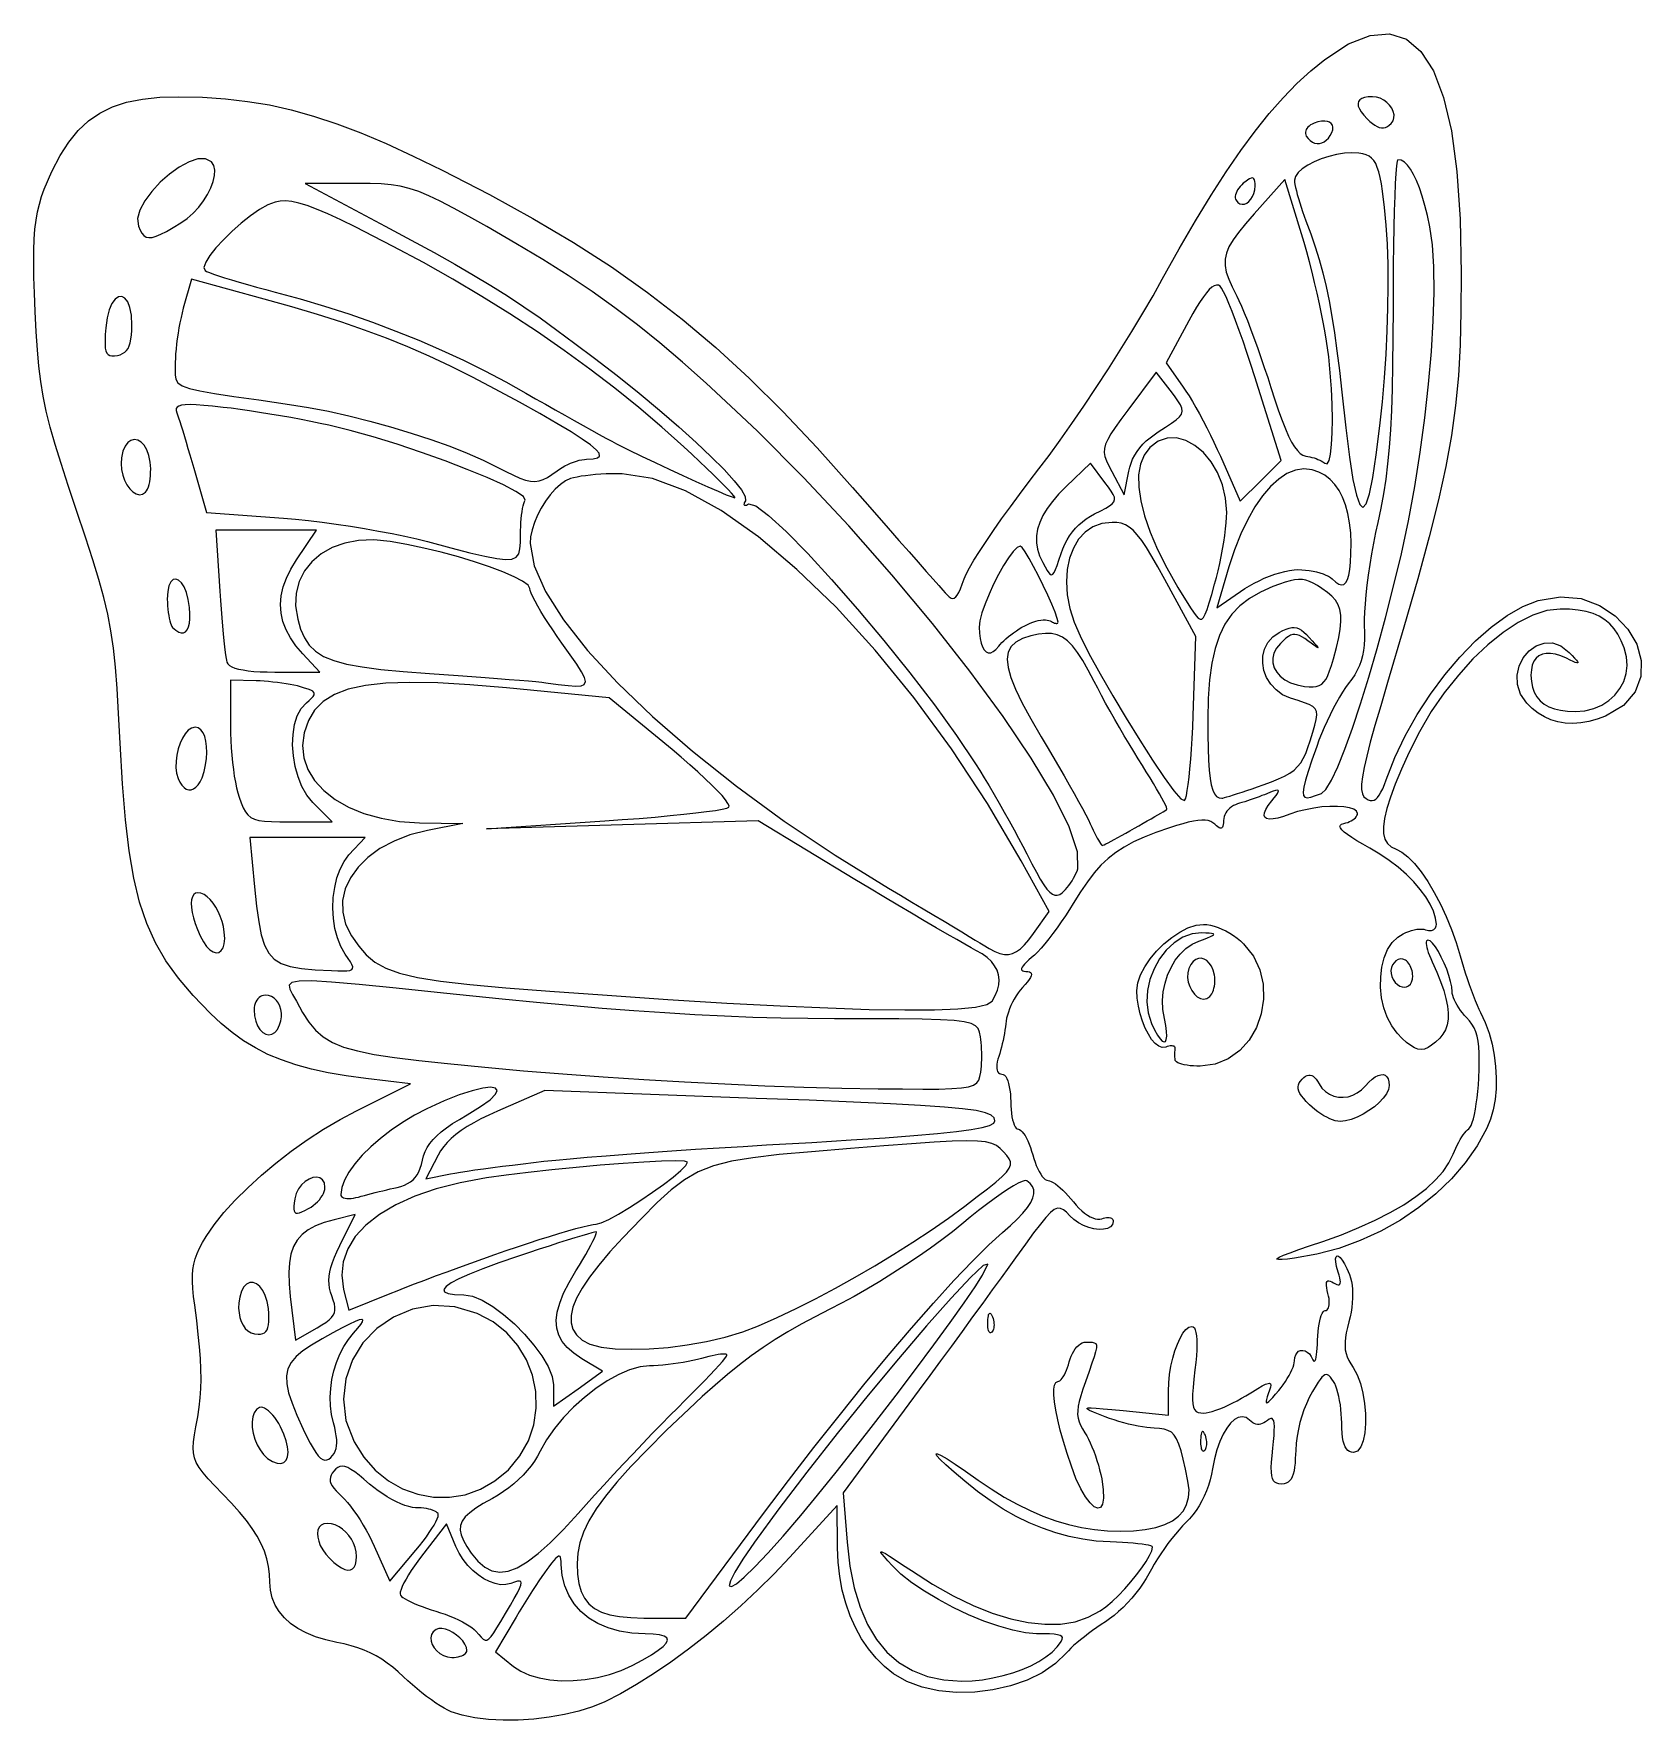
# Model space of a CAD drawing. Header units: millimetres. Extents: x 5 to 209, y 5 to 219.
import ezdxf

# ---------------------------------------------------------------- set-up
doc = ezdxf.new("R2010")
doc.units = ezdxf.units.MM
doc.layers.add('CUT', color=1, linetype='Continuous')

msp = doc.modelspace()

# ---------------------------------------------------------------- linework, layer by layer
at = {"layer": 'CUT'}
for points in [[(57.95, 6.09), (57.55, 6.27), (57.08, 6.52), (56.57, 6.83), (56.02, 7.18), (55.45, 7.59), (54.85, 8.02), (54.24, 8.49), (53.64, 8.98), (53.04, 9.49), (52.47, 10), (51.92, 10.52), (51.24, 11.15), (50.55, 11.73), (49.86, 12.26), (49.15, 12.74), (48.43, 13.17), (47.69, 13.55), (46.91, 13.89), (46.11, 14.19), (45.27, 14.45), (44.38, 14.68), (43.45, 14.88), (42.04, 15.19), (40.74, 15.6), (39.57, 16.08), (38.51, 16.65), (37.59, 17.29), (36.8, 18), (36.14, 18.78), (35.63, 19.62), (35.26, 20.53), (35.03, 21.5), (34.95, 22.52), (34.91, 23.54), (34.79, 24.52), (34.58, 25.49), (34.27, 26.44), (33.87, 27.39), (33.36, 28.35), (32.73, 29.34), (31.98, 30.36), (31.11, 31.42), (30.11, 32.54), (28.97, 33.73), (27.97, 34.76), (27.15, 35.64), (26.49, 36.39), (25.98, 37.07), (25.62, 37.69), (25.38, 38.29), (25.25, 38.91), (25.22, 39.58), (25.27, 40.34), (25.4, 41.21), (25.58, 42.23), (25.81, 43.5), (25.98, 44.71), (26.11, 45.89), (26.19, 47.08), (26.23, 48.29), (26.21, 49.56), (26.15, 50.91), (26.04, 52.36), (25.88, 53.96), (25.68, 55.71), (25.42, 57.66), (25.28, 58.78), (25.18, 59.77), (25.13, 60.66), (25.14, 61.46), (25.19, 62.19), (25.31, 62.88), (25.49, 63.54), (25.73, 64.2), (26.04, 64.88), (26.43, 65.59), (26.89, 66.37), (27.9, 67.86), (29.13, 69.4), (30.56, 70.98), (32.15, 72.56), (33.88, 74.14), (35.73, 75.69), (37.68, 77.2), (39.7, 78.63), (41.76, 79.98), (43.86, 81.22), (45.95, 82.33), (52.8, 85.76), (47.13, 86.42), (44.64, 86.75), (42.34, 87.15), (40.22, 87.61), (38.25, 88.15), (36.42, 88.77), (34.72, 89.48), (33.12, 90.3), (31.6, 91.21), (30.16, 92.25), (28.77, 93.4), (27.41, 94.68), (25.23, 96.95), (23.36, 99.15), (21.77, 101.35), (20.44, 103.64), (19.34, 106.1), (18.43, 108.8), (17.7, 111.84), (17.12, 115.3), (16.65, 119.25), (16.28, 123.78), (15.97, 128.97), (15.77, 132.7), (15.57, 135.88), (15.36, 138.61), (15.11, 141.01), (14.79, 143.21), (14.4, 145.31), (13.9, 147.43), (13.27, 149.7), (12.5, 152.21), (11.56, 155.1), (10.42, 158.47), (9.36, 161.65), (8.46, 164.43), (7.71, 166.86), (7.09, 169.05), (6.59, 171.06), (6.2, 172.97), (5.89, 174.85), (5.65, 176.79), (5.46, 178.86), (5.31, 181.15), (5.18, 183.72), (5.09, 186.03), (5.03, 188.08), (5, 189.89), (5.01, 191.49), (5.07, 192.91), (5.16, 194.18), (5.3, 195.32), (5.49, 196.37), (5.72, 197.35), (6, 198.29), (6.34, 199.22), (7.31, 201.5), (8.34, 203.49), (9.44, 205.21), (10.64, 206.68), (11.95, 207.91), (13.4, 208.9), (15.01, 209.69), (16.79, 210.27), (18.78, 210.66), (20.98, 210.89), (23.43, 210.96), (26.42, 210.89), (29.31, 210.7), (32.12, 210.38), (34.9, 209.92), (37.68, 209.3), (40.51, 208.51), (43.44, 207.54), (46.49, 206.38), (49.71, 205.02), (53.15, 203.44), (56.83, 201.65), (62.81, 198.57), (68.34, 195.53), (73.47, 192.49), (78.3, 189.38), (82.87, 186.15), (87.26, 182.76), (91.54, 179.14), (95.77, 175.25), (100.03, 171.03), (104.38, 166.43), (108.89, 161.39), (110.44, 159.62), (111.95, 157.9), (113.4, 156.24), (114.77, 154.68), (116.05, 153.23), (117.21, 151.91), (118.23, 150.74), (119.1, 149.75), (119.81, 148.95), (120.32, 148.37), (120.62, 148.03), (120.91, 147.73), (121.16, 147.51), (121.39, 147.37), (121.6, 147.32), (121.79, 147.37), (121.98, 147.51), (122.17, 147.75), (122.37, 148.09), (122.57, 148.55), (122.8, 149.11), (123.04, 149.8), (123.3, 150.39), (123.72, 151.19), (124.29, 152.16), (125, 153.29), (125.83, 154.55), (126.77, 155.93), (127.8, 157.4), (128.9, 158.94), (130.07, 160.52), (131.28, 162.14), (132.52, 163.75), (133.83, 165.47), (135.24, 167.4), (136.72, 169.5), (138.24, 171.73), (139.79, 174.06), (141.34, 176.43), (142.85, 178.83), (144.32, 181.2), (145.71, 183.51), (147, 185.72), (148.17, 187.8), (150.31, 191.66), (152.38, 195.21), (154.36, 198.46), (156.27, 201.43), (158.14, 204.14), (159.95, 206.6), (161.74, 208.82), (163.5, 210.83), (165.26, 212.63), (167.02, 214.24), (168.79, 215.68), (171.82, 217.66), (174.55, 218.75), (176.99, 218.96), (179.14, 218.27), (181, 216.7), (182.57, 214.24), (183.86, 210.88), (184.85, 206.63), (185.55, 201.48), (185.97, 195.43), (186.11, 188.49), (186.07, 183.76), (185.96, 179.5), (185.74, 175.56), (185.39, 171.78), (184.87, 168), (184.16, 164.07), (183.23, 159.83), (182.05, 155.12), (180.6, 149.79), (178.84, 143.68), (176.76, 136.64), (175.89, 133.71), (175.16, 131.2), (174.57, 129.08), (174.11, 127.31), (173.78, 125.85), (173.56, 124.68), (173.46, 123.76), (173.46, 123.06), (173.56, 122.54), (173.75, 122.17), (174.03, 121.93), (174.31, 121.78), (174.57, 121.7), (174.82, 121.68), (175.05, 121.74), (175.28, 121.87), (175.5, 122.07), (175.71, 122.35), (175.92, 122.72), (176.14, 123.16), (176.36, 123.7), (176.58, 124.32), (177.68, 127.12), (179, 129.9), (180.52, 132.6), (182.2, 135.19), (184.02, 137.63), (185.93, 139.88), (187.91, 141.92), (189.92, 143.69), (191.94, 145.16), (193.93, 146.3), (195.87, 147.07), (198.68, 147.54), (201.3, 147.29), (203.64, 146.44), (205.65, 145.12), (207.25, 143.43), (208.37, 141.5), (208.95, 139.45), (208.91, 137.4), (208.18, 135.46), (206.71, 133.75), (204.41, 132.39), (203.34, 131.99), (202.29, 131.71), (201.26, 131.53), (200.27, 131.47), (199.31, 131.51), (198.38, 131.66), (197.49, 131.92), (196.65, 132.29), (195.85, 132.76), (195.1, 133.34), (194.41, 134.02), (193.62, 135.18), (193.23, 136.39), (193.2, 137.59), (193.46, 138.74), (193.98, 139.78), (194.71, 140.65), (195.6, 141.29), (196.61, 141.65), (197.67, 141.67), (198.76, 141.29), (199.81, 140.46), (200.19, 140.06), (200.49, 139.74), (200.71, 139.48), (200.85, 139.3), (200.91, 139.18), (200.88, 139.13), (200.77, 139.13), (200.57, 139.2), (200.29, 139.32), (199.92, 139.5), (199.45, 139.72), (198.73, 140.04), (198.06, 140.24), (197.44, 140.35), (196.89, 140.35), (196.4, 140.24), (195.97, 140.04), (195.61, 139.74), (195.33, 139.34), (195.12, 138.85), (195, 138.27), (194.95, 137.59), (195, 136.79), (195.14, 136.06), (195.37, 135.41), (195.69, 134.84), (196.11, 134.34), (196.62, 133.92), (197.22, 133.58), (197.92, 133.31), (198.71, 133.13), (199.6, 133.01), (200.58, 132.97), (201.8, 133.07), (202.92, 133.34), (203.94, 133.78), (204.84, 134.36), (205.61, 135.06), (206.24, 135.88), (206.72, 136.8), (207.02, 137.78), (207.14, 138.83), (207.06, 139.93), (206.78, 141.04), (206.41, 141.96), (205.99, 142.77), (205.51, 143.48), (204.96, 144.1), (204.33, 144.62), (203.62, 145.05), (202.83, 145.39), (201.94, 145.65), (200.95, 145.83), (199.86, 145.94), (198.66, 145.97), (196.98, 145.77), (195.2, 145.19), (193.33, 144.26), (191.42, 143), (189.5, 141.45), (187.59, 139.64), (185.74, 137.6), (183.96, 135.36), (182.3, 132.96), (180.79, 130.41), (179.45, 127.75), (178.51, 125.64), (177.73, 123.76), (177.12, 122.1), (176.66, 120.66), (176.37, 119.41), (176.23, 118.36), (176.25, 117.48), (176.42, 116.77), (176.74, 116.21), (177.22, 115.79), (177.84, 115.51), (178.57, 115.15), (179.35, 114.53), (180.17, 113.68), (181.01, 112.63), (181.85, 111.4), (182.67, 110.03), (183.46, 108.54), (184.21, 106.96), (184.88, 105.32), (185.48, 103.65), (185.98, 101.97), (186.17, 101.28), (186.38, 100.56), (186.61, 99.83), (186.85, 99.09), (187.1, 98.36), (187.35, 97.65), (187.61, 96.97), (187.86, 96.33), (188.11, 95.74), (188.34, 95.21), (188.56, 94.77), (189.14, 93.5), (189.63, 92.17), (190.01, 90.79), (190.29, 89.37), (190.47, 87.94), (190.55, 86.52), (190.52, 85.12), (190.39, 83.76), (190.15, 82.46), (189.8, 81.24), (189.35, 80.11), (188.12, 77.87), (186.61, 75.72), (184.87, 73.69), (182.89, 71.79), (180.72, 70.04), (178.38, 68.46), (175.89, 67.06), (173.28, 65.86), (170.57, 64.87), (167.78, 64.12), (164.95, 63.62), (164.05, 63.51), (163.37, 63.45), (162.92, 63.44), (162.7, 63.48), (162.74, 63.59), (163.02, 63.76), (163.57, 64), (164.39, 64.32), (165.49, 64.71), (166.86, 65.19), (168.53, 65.75), (170.91, 66.6), (173.13, 67.5), (175.19, 68.43), (177.09, 69.4), (178.81, 70.41), (180.35, 71.43), (181.7, 72.48), (182.86, 73.55), (183.81, 74.63), (184.55, 75.71), (185.08, 76.8), (185.24, 77.2), (185.41, 77.59), (185.59, 77.97), (185.78, 78.33), (185.97, 78.68), (186.17, 79), (186.37, 79.29), (186.55, 79.54), (186.74, 79.75), (186.91, 79.92), (187.06, 80.04), (187.21, 80.19), (187.36, 80.46), (187.5, 80.84), (187.64, 81.31), (187.78, 81.87), (187.9, 82.51), (188.02, 83.21), (188.12, 83.97), (188.21, 84.77), (188.28, 85.61), (188.34, 86.47), (188.39, 87.65), (188.4, 88.7), (188.39, 89.62), (188.34, 90.44), (188.25, 91.15), (188.12, 91.79), (187.95, 92.35), (187.74, 92.85), (187.47, 93.31), (187.16, 93.73), (186.79, 94.14), (186.52, 94.42), (186.26, 94.73), (186.02, 95.04), (185.79, 95.37), (185.59, 95.7), (185.41, 96.02), (185.25, 96.34), (185.12, 96.64), (185.03, 96.93), (184.97, 97.19), (184.95, 97.43), (184.9, 98.03), (184.76, 98.72), (184.54, 99.48), (184.26, 100.27), (183.94, 101.06), (183.58, 101.82), (183.21, 102.51), (182.84, 103.1), (182.48, 103.57), (182.15, 103.87), (181.87, 103.97), (181.77, 103.94), (181.7, 103.86), (181.67, 103.72), (181.67, 103.53), (181.69, 103.3), (181.74, 103.03), (181.83, 102.72), (181.93, 102.38), (182.07, 102.02), (182.23, 101.63), (182.41, 101.22), (183, 99.92), (183.49, 98.72), (183.88, 97.59), (184.17, 96.56), (184.35, 95.61), (184.44, 94.74), (184.43, 93.95), (184.31, 93.24), (184.1, 92.6), (183.79, 92.04), (183.38, 91.55), (182.84, 91.03), (182.35, 90.63), (181.89, 90.33), (181.45, 90.15), (181.03, 90.09), (180.6, 90.13), (180.16, 90.3), (179.69, 90.59), (179.18, 90.99), (178.62, 91.51), (177.99, 92.16), (177.28, 93.1), (176.71, 94.18), (176.29, 95.39), (176.01, 96.67), (175.88, 97.99), (175.89, 99.3), (176.04, 100.56), (176.33, 101.74), (176.77, 102.79), (177.35, 103.67), (178.07, 104.34), (178.39, 104.55), (178.74, 104.75), (179.09, 104.92), (179.44, 105.06), (179.79, 105.18), (180.14, 105.28), (180.47, 105.34), (180.79, 105.38), (181.08, 105.38), (181.34, 105.35), (181.57, 105.29), (181.77, 105.23), (181.97, 105.19), (182.15, 105.18), (182.32, 105.2), (182.48, 105.24), (182.61, 105.31), (182.73, 105.4), (182.82, 105.51), (182.89, 105.64), (182.94, 105.79), (182.95, 105.96), (182.86, 106.77), (182.6, 107.63), (182.18, 108.53), (181.61, 109.46), (180.91, 110.41), (180.08, 111.36), (179.14, 112.3), (178.1, 113.21), (176.98, 114.07), (175.78, 114.89), (174.52, 115.63), (173.63, 116.13), (172.86, 116.58), (172.21, 116.99), (171.68, 117.36), (171.27, 117.68), (170.97, 117.96), (170.79, 118.2), (170.72, 118.4), (170.77, 118.56), (170.93, 118.68), (171.2, 118.77), (171.46, 118.83), (171.71, 118.91), (171.94, 119), (172.15, 119.11), (172.35, 119.23), (172.52, 119.35), (172.67, 119.49), (172.79, 119.63), (172.88, 119.77), (172.93, 119.91), (172.95, 120.05), (172.83, 120.35), (172.48, 120.6), (171.93, 120.77), (171.23, 120.89), (170.39, 120.94), (169.45, 120.93), (168.44, 120.86), (167.4, 120.72), (166.36, 120.52), (165.34, 120.27), (164.38, 119.95), (163.54, 119.65), (162.82, 119.45), (162.23, 119.34), (161.76, 119.32), (161.41, 119.39), (161.19, 119.55), (161.1, 119.8), (161.14, 120.13), (161.31, 120.55), (161.62, 121.05), (162.06, 121.64), (162.37, 122.02), (162.61, 122.33), (162.78, 122.58), (162.88, 122.77), (162.91, 122.89), (162.86, 122.96), (162.74, 122.98), (162.54, 122.94), (162.26, 122.85), (161.9, 122.72), (161.45, 122.55), (161.14, 122.42), (160.8, 122.3), (160.45, 122.16), (160.08, 122.03), (159.71, 121.9), (159.34, 121.77), (158.98, 121.65), (158.63, 121.53), (158.29, 121.42), (157.98, 121.33), (157.7, 121.24), (157.45, 121.15), (157.2, 121.03), (156.97, 120.88), (156.75, 120.71), (156.56, 120.53), (156.38, 120.32), (156.24, 120.1), (156.12, 119.87), (156.03, 119.64), (155.97, 119.4), (155.95, 119.16), (155.95, 118.87), (155.92, 118.63), (155.88, 118.44), (155.82, 118.3), (155.75, 118.21), (155.65, 118.17), (155.54, 118.18), (155.4, 118.23), (155.24, 118.33), (155.06, 118.48), (154.85, 118.68), (154.61, 118.87), (154.33, 119.02), (154, 119.13), (153.62, 119.18), (153.18, 119.19), (152.69, 119.15), (152.12, 119.06), (151.48, 118.93), (150.77, 118.74), (149.98, 118.5), (149.1, 118.22), (147.37, 117.61), (145.86, 117.02), (144.52, 116.42), (143.33, 115.78), (142.27, 115.1), (141.3, 114.34), (140.39, 113.48), (139.53, 112.5), (138.67, 111.38), (137.8, 110.1), (136.88, 108.63), (136.4, 107.85), (135.89, 107.07), (135.37, 106.3), (134.83, 105.55), (134.3, 104.83), (133.78, 104.15), (133.28, 103.52), (132.8, 102.95), (132.36, 102.46), (131.96, 102.06), (131.6, 101.75), (131.25, 101.45), (130.94, 101.18), (130.7, 100.94), (130.52, 100.72), (130.39, 100.53), (130.32, 100.37), (130.31, 100.24), (130.36, 100.14), (130.47, 100.06), (130.63, 100.02), (130.86, 100), (131.12, 99.98), (131.32, 99.94), (131.47, 99.87), (131.56, 99.76), (131.58, 99.63), (131.54, 99.46), (131.45, 99.24), (131.29, 98.99), (131.07, 98.69), (130.78, 98.35), (130.43, 97.95), (130.16, 97.63), (129.9, 97.28), (129.64, 96.89), (129.4, 96.49), (129.18, 96.08), (128.98, 95.66), (128.8, 95.24), (128.65, 94.83), (128.52, 94.43), (128.43, 94.05), (128.38, 93.7), (128.34, 93.35), (128.29, 92.97), (128.22, 92.56), (128.15, 92.13), (128.06, 91.69), (127.97, 91.25), (127.87, 90.81), (127.76, 90.38), (127.66, 89.97), (127.55, 89.58), (127.44, 89.22), (127.33, 88.85), (127.25, 88.51), (127.2, 88.2), (127.18, 87.92), (127.19, 87.68), (127.23, 87.47), (127.29, 87.29), (127.39, 87.15), (127.51, 87.06), (127.66, 86.99), (127.84, 86.97), (128, 86.94), (128.16, 86.83), (128.31, 86.65), (128.44, 86.41), (128.57, 86.11), (128.68, 85.77), (128.77, 85.38), (128.85, 84.95), (128.91, 84.48), (128.94, 83.99), (128.95, 83.47), (128.96, 82.96), (128.99, 82.47), (129.04, 82), (129.11, 81.57), (129.19, 81.18), (129.29, 80.84), (129.4, 80.54), (129.52, 80.3), (129.64, 80.12), (129.78, 80.01), (129.92, 79.97), (130.08, 79.94), (130.24, 79.84), (130.41, 79.67), (130.59, 79.45), (130.77, 79.17), (130.95, 78.85), (131.12, 78.49), (131.29, 78.09), (131.45, 77.66), (131.6, 77.2), (131.74, 76.72), (131.87, 76.25), (132.03, 75.79), (132.19, 75.36), (132.37, 74.96), (132.56, 74.6), (132.75, 74.27), (132.94, 74), (133.14, 73.78), (133.32, 73.61), (133.51, 73.51), (133.68, 73.47), (133.86, 73.44), (134.08, 73.36), (134.34, 73.22), (134.62, 73.04), (134.92, 72.81), (135.24, 72.54), (135.57, 72.24), (135.9, 71.91), (136.24, 71.55), (136.57, 71.17), (136.9, 70.77), (137.25, 70.35), (137.6, 69.97), (137.96, 69.63), (138.32, 69.34), (138.67, 69.08), (139.01, 68.88), (139.35, 68.72), (139.66, 68.61), (139.96, 68.56), (140.24, 68.57), (140.49, 68.63), (140.71, 68.7), (140.91, 68.75), (141.1, 68.78), (141.28, 68.79), (141.45, 68.77), (141.59, 68.74), (141.72, 68.69), (141.82, 68.62), (141.89, 68.53), (141.94, 68.42), (141.95, 68.29), (141.86, 67.89), (141.61, 67.59), (141.22, 67.39), (140.73, 67.29), (140.15, 67.28), (139.51, 67.36), (138.85, 67.53), (138.18, 67.78), (137.54, 68.11), (136.95, 68.51), (136.43, 68.99), (136.02, 69.44), (135.64, 69.76), (135.28, 69.93), (134.9, 69.95), (134.48, 69.78), (134, 69.4), (133.41, 68.8), (132.71, 67.94), (131.85, 66.82), (130.81, 65.4), (129.57, 63.68), (128.71, 62.49), (127.72, 61.12), (126.61, 59.59), (125.41, 57.93), (124.12, 56.17), (122.79, 54.34), (121.42, 52.47), (120.04, 50.59), (118.67, 48.72), (117.33, 46.9), (116.04, 45.16), (107.69, 33.84), (108.19, 27.58), (108.55, 24.55), (109.1, 21.8), (109.84, 19.34), (110.78, 17.16), (111.92, 15.26), (113.25, 13.65), (114.77, 12.34), (116.47, 11.31), (118.37, 10.57), (120.46, 10.13), (122.73, 9.98), (124.06, 10.02), (125.38, 10.15), (126.7, 10.37), (127.98, 10.66), (129.22, 11.02), (130.4, 11.44), (131.5, 11.92), (132.51, 12.46), (133.41, 13.04), (134.19, 13.66), (134.83, 14.32), (135.12, 14.69), (135.34, 15.01), (135.47, 15.27), (135.5, 15.48), (135.42, 15.64), (135.22, 15.76), (134.9, 15.85), (134.46, 15.91), (133.87, 15.95), (133.13, 15.97), (132.23, 15.97), (130.83, 16.09), (129.2, 16.41), (127.42, 16.92), (125.53, 17.59), (123.6, 18.39), (121.66, 19.31), (119.78, 20.3), (118.01, 21.36), (116.4, 22.45), (115.01, 23.54), (113.89, 24.62), (113.34, 25.23), (112.92, 25.72), (112.63, 26.07), (112.49, 26.3), (112.51, 26.39), (112.69, 26.34), (113.05, 26.15), (113.58, 25.83), (114.31, 25.36), (115.23, 24.74), (116.36, 23.98), (119.04, 22.27), (121.64, 20.8), (124.17, 19.58), (126.61, 18.6), (128.95, 17.87), (131.18, 17.4), (133.29, 17.18), (135.27, 17.21), (137.11, 17.5), (138.79, 18.06), (140.31, 18.87), (141.03, 19.4), (141.8, 20.07), (142.61, 20.84), (143.41, 21.68), (144.19, 22.57), (144.92, 23.46), (145.58, 24.34), (146.14, 25.15), (146.57, 25.89), (146.84, 26.51), (146.94, 26.97), (146.88, 27.05), (146.71, 27.12), (146.44, 27.2), (146.07, 27.27), (145.61, 27.34), (145.08, 27.4), (144.48, 27.46), (143.82, 27.52), (143.11, 27.56), (142.35, 27.6), (141.56, 27.63), (139.81, 27.74), (138.08, 27.96), (136.37, 28.31), (134.66, 28.77), (132.98, 29.35), (131.3, 30.05), (129.64, 30.86), (127.99, 31.8), (126.35, 32.86), (124.72, 34.03), (123.11, 35.32), (121.76, 36.47), (120.73, 37.4), (120.01, 38.09), (119.59, 38.56), (119.47, 38.81), (119.65, 38.82), (120.11, 38.61), (120.87, 38.17), (121.91, 37.5), (123.22, 36.6), (124.82, 35.48), (126.47, 34.34), (128.11, 33.32), (129.76, 32.4), (131.4, 31.6), (133.03, 30.9), (134.67, 30.31), (136.3, 29.83), (137.94, 29.45), (139.58, 29.19), (141.21, 29.03), (142.86, 28.97), (144.53, 29.03), (146.02, 29.19), (147.34, 29.46), (148.49, 29.84), (149.46, 30.31), (150.24, 30.9), (150.85, 31.58), (151.27, 32.37), (151.51, 33.25), (151.57, 34.24), (151.44, 35.32), (151.12, 36.86), (150.83, 38.14), (150.56, 39.19), (150.29, 40.03), (150, 40.69), (149.69, 41.18), (149.33, 41.54), (148.9, 41.78), (148.41, 41.93), (147.82, 42.01), (147.14, 42.05), (146.7, 42.08), (146.21, 42.13), (145.68, 42.21), (145.11, 42.31), (144.52, 42.44), (143.91, 42.58), (143.29, 42.74), (142.68, 42.91), (142.07, 43.1), (141.5, 43.29), (140.95, 43.49), (140.1, 43.83), (139.43, 44.1), (138.95, 44.31), (138.67, 44.47), (138.61, 44.57), (138.76, 44.63), (139.15, 44.64), (139.78, 44.6), (140.66, 44.53), (141.79, 44.42), (143.2, 44.28), (148.95, 43.7), (148.95, 46.77), (148.99, 47.82), (149.1, 48.87), (149.27, 49.91), (149.5, 50.92), (149.77, 51.86), (150.09, 52.72), (150.43, 53.47), (150.79, 54.09), (151.17, 54.57), (151.56, 54.87), (151.94, 54.97), (152.1, 54.93), (152.25, 54.78), (152.36, 54.54), (152.45, 54.21), (152.51, 53.79), (152.55, 53.28), (152.56, 52.69), (152.54, 52.01), (152.5, 51.24), (152.42, 50.4), (152.32, 49.47), (152.19, 48.26), (152.09, 47.23), (152.03, 46.38), (152.02, 45.68), (152.05, 45.14), (152.14, 44.71), (152.28, 44.41), (152.48, 44.19), (152.73, 44.06), (153.06, 43.99), (153.45, 43.97), (153.75, 44), (154.11, 44.07), (154.52, 44.18), (154.98, 44.33), (155.48, 44.51), (156.01, 44.73), (156.55, 44.98), (157.11, 45.25), (157.67, 45.54), (158.22, 45.85), (158.77, 46.17), (159.61, 46.68), (160.3, 47.1), (160.85, 47.41), (161.28, 47.63), (161.59, 47.74), (161.8, 47.76), (161.91, 47.68), (161.94, 47.51), (161.89, 47.24), (161.79, 46.87), (161.63, 46.42), (161.5, 46.02), (161.41, 45.71), (161.36, 45.48), (161.36, 45.34), (161.41, 45.29), (161.52, 45.32), (161.68, 45.44), (161.9, 45.66), (162.19, 45.96), (162.53, 46.35), (162.95, 46.84), (163.25, 47.2), (163.53, 47.57), (163.79, 47.96), (164.04, 48.34), (164.26, 48.72), (164.46, 49.09), (164.63, 49.45), (164.77, 49.78), (164.87, 50.08), (164.93, 50.35), (164.95, 50.59), (164.99, 51.02), (165.1, 51.37), (165.27, 51.63), (165.48, 51.82), (165.73, 51.92), (166, 51.93), (166.29, 51.87), (166.57, 51.71), (166.84, 51.47), (167.08, 51.14), (167.29, 50.72), (167.37, 50.58), (167.44, 50.52), (167.51, 50.55), (167.58, 50.65), (167.64, 50.83), (167.7, 51.08), (167.75, 51.39), (167.79, 51.76), (167.83, 52.2), (167.86, 52.69), (167.87, 53.22), (167.9, 53.78), (167.94, 54.3), (167.99, 54.8), (168.06, 55.26), (168.15, 55.68), (168.25, 56.05), (168.35, 56.37), (168.47, 56.62), (168.59, 56.81), (168.72, 56.93), (168.86, 56.97), (168.99, 57), (169.1, 57.07), (169.19, 57.18), (169.26, 57.32), (169.31, 57.51), (169.35, 57.72), (169.36, 57.96), (169.35, 58.22), (169.33, 58.51), (169.27, 58.81), (169.2, 59.13), (169.1, 59.53), (169.04, 59.87), (169, 60.15), (169, 60.38), (169.03, 60.55), (169.09, 60.67), (169.18, 60.74), (169.31, 60.76), (169.47, 60.72), (169.67, 60.64), (169.9, 60.51), (170.14, 60.37), (170.33, 60.29), (170.49, 60.25), (170.62, 60.26), (170.7, 60.32), (170.75, 60.44), (170.77, 60.61), (170.75, 60.83), (170.7, 61.11), (170.61, 61.45), (170.49, 61.85), (170.29, 62.57), (170.18, 63.14), (170.17, 63.55), (170.22, 63.81), (170.35, 63.92), (170.53, 63.88), (170.76, 63.7), (171.02, 63.38), (171.31, 62.91), (171.61, 62.3), (171.92, 61.56), (172.06, 61.13), (172.17, 60.67), (172.25, 60.18), (172.31, 59.65), (172.33, 59.11), (172.32, 58.54), (172.28, 57.96), (172.22, 57.37), (172.12, 56.77), (172, 56.16), (171.85, 55.55), (171.66, 54.82), (171.51, 54.15), (171.41, 53.55), (171.36, 52.99), (171.36, 52.48), (171.4, 52), (171.5, 51.54), (171.65, 51.1), (171.85, 50.65), (172.1, 50.21), (172.4, 49.74), (172.92, 48.83), (173.33, 47.72), (173.64, 46.5), (173.85, 45.2), (173.96, 43.89), (173.97, 42.63), (173.87, 41.46), (173.67, 40.46), (173.37, 39.67), (172.96, 39.16), (172.45, 38.97), (172.18, 39), (171.93, 39.09), (171.72, 39.23), (171.53, 39.43), (171.37, 39.7), (171.24, 40.03), (171.13, 40.42), (171.05, 40.89), (170.99, 41.43), (170.95, 42.04), (170.94, 42.72), (170.92, 43.29), (170.89, 43.87), (170.84, 44.44), (170.77, 45.01), (170.68, 45.55), (170.58, 46.07), (170.47, 46.55), (170.34, 46.99), (170.21, 47.38), (170.07, 47.71), (169.92, 47.97), (169.7, 48.29), (169.5, 48.54), (169.31, 48.72), (169.13, 48.83), (168.96, 48.86), (168.79, 48.82), (168.61, 48.71), (168.41, 48.52), (168.2, 48.25), (167.96, 47.9), (167.68, 47.47), (167.23, 46.7), (166.82, 45.93), (166.46, 45.15), (166.15, 44.37), (165.87, 43.58), (165.64, 42.77), (165.45, 41.93), (165.3, 41.06), (165.18, 40.16), (165.1, 39.22), (165.05, 38.22), (165.02, 37.63), (164.97, 37.1), (164.89, 36.64), (164.79, 36.23), (164.67, 35.89), (164.51, 35.6), (164.33, 35.37), (164.13, 35.2), (163.89, 35.07), (163.62, 35), (163.32, 34.97), (162.98, 35), (162.7, 35.07), (162.47, 35.2), (162.29, 35.39), (162.15, 35.67), (162.06, 36.03), (162.02, 36.49), (162.01, 37.06), (162.04, 37.74), (162.1, 38.55), (162.2, 39.5), (162.29, 40.37), (162.36, 41.13), (162.39, 41.76), (162.4, 42.27), (162.37, 42.68), (162.31, 42.98), (162.22, 43.17), (162.1, 43.27), (161.94, 43.27), (161.74, 43.19), (161.51, 43.02), (161.29, 42.86), (161.08, 42.72), (160.86, 42.63), (160.65, 42.56), (160.45, 42.53), (160.24, 42.54), (160.04, 42.57), (159.84, 42.65), (159.65, 42.75), (159.46, 42.89), (159.26, 43.06), (158.8, 43.4), (158.32, 43.51), (157.82, 43.42), (157.32, 43.14), (156.83, 42.68), (156.35, 42.06), (155.9, 41.28), (155.48, 40.37), (155.11, 39.32), (154.8, 38.17), (154.56, 36.91), (154.42, 36.2), (154.25, 35.49), (154.03, 34.79), (153.78, 34.12), (153.5, 33.45), (153.18, 32.82), (152.84, 32.2), (152.46, 31.62), (152.05, 31.07), (151.62, 30.56), (151.17, 30.09), (150.75, 29.66), (150.3, 29.17), (149.84, 28.63), (149.37, 28.04), (148.9, 27.42), (148.44, 26.78), (147.99, 26.12), (147.56, 25.47), (147.16, 24.82), (146.8, 24.19), (146.47, 23.59), (146.14, 22.99), (145.75, 22.38), (145.31, 21.75), (144.83, 21.12), (144.31, 20.5), (143.76, 19.9), (143.2, 19.32), (142.63, 18.78), (142.06, 18.29), (141.5, 17.85), (140.96, 17.48), (140.42, 17.13), (139.88, 16.76), (139.34, 16.38), (138.81, 15.99), (138.3, 15.6), (137.81, 15.21), (137.35, 14.83), (136.93, 14.47), (136.57, 14.13), (136.26, 13.82), (136.01, 13.54), (134.63, 12.19), (132.95, 11.03), (131.02, 10.08), (128.92, 9.35), (126.68, 8.85), (124.39, 8.57), (122.09, 8.53), (119.85, 8.73), (117.73, 9.19), (115.78, 9.91), (114.07, 10.89), (112.92, 11.81), (111.86, 12.87), (110.89, 14.05), (110.02, 15.35), (109.24, 16.76), (108.57, 18.26), (108.02, 19.85), (107.57, 21.52), (107.25, 23.25), (107.05, 25.04), (106.97, 26.87), (106.95, 32.26), (100.92, 25.68), (98.94, 23.59), (96.86, 21.53), (94.72, 19.53), (92.52, 17.59), (90.29, 15.74), (88.05, 14), (85.83, 12.37), (83.63, 10.87), (81.49, 9.52), (79.43, 8.34), (77.45, 7.34), (75.89, 6.7), (74.17, 6.16), (72.33, 5.72), (70.41, 5.38), (68.45, 5.14), (66.48, 5.02), (64.55, 5), (62.69, 5.1), (60.95, 5.31), (59.35, 5.64), (57.95, 6.09)], [(177.22, 207.57), (177.46, 207.9), (177.57, 208.28), (177.58, 208.68), (177.48, 209.09), (177.29, 209.5), (177.02, 209.88), (176.68, 210.23), (176.28, 210.53), (175.84, 210.77), (175.35, 210.92), (174.85, 210.97), (174.3, 210.95), (173.85, 210.87), (173.5, 210.75), (173.24, 210.57), (173.08, 210.35), (173.01, 210.09), (173.05, 209.78), (173.18, 209.44), (173.4, 209.05), (173.73, 208.63), (174.15, 208.17), (174.5, 207.84), (174.83, 207.56), (175.14, 207.34), (175.44, 207.18), (175.71, 207.07), (175.98, 207.02), (176.24, 207.02), (176.49, 207.08), (176.73, 207.19), (176.97, 207.35), (177.22, 207.57)], [(169.49, 206.04), (169.7, 206.43), (169.81, 206.78), (169.83, 207.09), (169.76, 207.35), (169.62, 207.57), (169.41, 207.73), (169.13, 207.84), (168.79, 207.88), (168.39, 207.86), (167.93, 207.77), (167.43, 207.61), (167.2, 207.5), (167, 207.38), (166.81, 207.25), (166.66, 207.11), (166.53, 206.95), (166.44, 206.79), (166.37, 206.63), (166.34, 206.46), (166.34, 206.3), (166.37, 206.14), (166.45, 205.98), (166.68, 205.66), (166.94, 205.4), (167.22, 205.21), (167.51, 205.08), (167.81, 205.02), (168.12, 205.03), (168.42, 205.1), (168.71, 205.24), (168.99, 205.44), (169.25, 205.71), (169.49, 206.04)], [(175.78, 169.22), (176.1, 172.26), (176.37, 175.3), (176.57, 178.31), (176.72, 181.27), (176.81, 184.17), (176.85, 186.99), (176.82, 189.69), (176.74, 192.26), (176.59, 194.68), (176.39, 196.93), (176.13, 198.97), (175.98, 199.92), (175.82, 200.73), (175.65, 201.42), (175.46, 202), (175.25, 202.48), (175.01, 202.87), (174.73, 203.17), (174.41, 203.41), (174.03, 203.59), (173.6, 203.72), (173.11, 203.81), (172.23, 203.86), (171.28, 203.81), (170.29, 203.65), (169.3, 203.4), (168.34, 203.08), (167.44, 202.7), (166.63, 202.28), (165.94, 201.82), (165.41, 201.34), (165.07, 200.85), (164.95, 200.37), (164.97, 200.13), (165.01, 199.82), (165.09, 199.45), (165.19, 199.03), (165.31, 198.56), (165.45, 198.05), (165.61, 197.51), (165.79, 196.96), (165.98, 196.39), (166.19, 195.81), (166.4, 195.24), (167.02, 193.58), (167.58, 191.94), (168.08, 190.3), (168.54, 188.62), (168.96, 186.89), (169.34, 185.06), (169.69, 183.1), (170.02, 181), (170.34, 178.71), (170.64, 176.22), (170.94, 173.47), (171.45, 168.95), (171.92, 165.26), (172.37, 162.41), (172.8, 160.4), (173.22, 159.22), (173.63, 158.85), (174.04, 159.31), (174.46, 160.58), (174.88, 162.66), (175.32, 165.54), (175.78, 169.22)], [(23.68, 194.95), (24.48, 195.51), (25.24, 196.19), (25.93, 196.94), (26.54, 197.74), (27.06, 198.57), (27.48, 199.41), (27.78, 200.22), (27.95, 200.98), (27.98, 201.67), (27.85, 202.25), (27.55, 202.71), (26.81, 203.09), (25.83, 203.07), (24.7, 202.7), (23.47, 202.04), (22.23, 201.15), (21.04, 200.11), (19.97, 198.96), (19.09, 197.76), (18.47, 196.59), (18.18, 195.5), (18.28, 194.55), (18.5, 194.05), (18.72, 193.65), (18.97, 193.36), (19.26, 193.17), (19.61, 193.09), (20.03, 193.12), (20.53, 193.26), (21.13, 193.51), (21.84, 193.88), (22.69, 194.36), (23.68, 194.95)], [(168.36, 122.58), (168.93, 123.1), (169.63, 124.25), (170.45, 125.97), (171.35, 128.2), (172.32, 130.87), (173.34, 133.93), (174.4, 137.32), (175.46, 140.98), (176.51, 144.85), (177.53, 148.87), (178.51, 152.97), (179.4, 157.17), (180.2, 161.5), (180.9, 165.88), (181.49, 170.24), (181.97, 174.52), (182.33, 178.65), (182.56, 182.54), (182.66, 186.14), (182.63, 189.38), (182.45, 192.17), (182.13, 194.46), (181.82, 195.88), (181.5, 197.18), (181.16, 198.35), (180.81, 199.41), (180.44, 200.33), (180.06, 201.12), (179.68, 201.78), (179.28, 202.3), (178.89, 202.67), (178.48, 202.9), (178.08, 202.97), (177.99, 202.77), (177.9, 202.18), (177.82, 201.22), (177.74, 199.94), (177.67, 198.36), (177.6, 196.51), (177.55, 194.41), (177.51, 192.11), (177.47, 189.62), (177.45, 186.98), (177.45, 184.22), (177.43, 180.39), (177.4, 176.97), (177.34, 173.91), (177.25, 171.17), (177.13, 168.7), (176.97, 166.46), (176.77, 164.39), (176.53, 162.45), (176.24, 160.6), (175.91, 158.79), (175.52, 156.97), (175.24, 155.67), (174.97, 154.33), (174.73, 152.97), (174.51, 151.62), (174.31, 150.28), (174.14, 148.99), (174.01, 147.76), (173.9, 146.62), (173.83, 145.59), (173.8, 144.67), (173.81, 143.91), (173.84, 143.01), (173.83, 142.18), (173.79, 141.41), (173.7, 140.7), (173.58, 140.03), (173.4, 139.4), (173.18, 138.8), (172.91, 138.21), (172.59, 137.64), (172.21, 137.06), (171.78, 136.48), (171.43, 136), (171.05, 135.44), (170.67, 134.8), (170.27, 134.1), (169.87, 133.35), (169.47, 132.57), (169.09, 131.76), (168.72, 130.94), (168.37, 130.13), (168.05, 129.32), (167.77, 128.54), (167.17, 126.81), (166.7, 125.38), (166.35, 124.25), (166.13, 123.38), (166.04, 122.75), (166.08, 122.33), (166.25, 122.1), (166.57, 122.04), (167.02, 122.11), (167.62, 122.3), (168.36, 122.58)], [(137.46, 113), (137.43, 115.18), (136.37, 118.34), (134.37, 122.34), (131.53, 127.06), (127.97, 132.36), (123.77, 138.09), (119.04, 144.12), (113.88, 150.32), (108.39, 156.54), (102.66, 162.65), (96.81, 168.52), (93.45, 171.72), (90.3, 174.64), (87.31, 177.3), (84.43, 179.75), (81.59, 182.03), (78.74, 184.19), (75.83, 186.26), (72.8, 188.28), (69.6, 190.3), (66.18, 192.35), (62.47, 194.49), (60.19, 195.78), (58.24, 196.84), (56.57, 197.71), (55.12, 198.41), (53.84, 198.94), (52.65, 199.34), (51.5, 199.62), (50.34, 199.8), (49.09, 199.9), (47.7, 199.95), (46.12, 199.96), (39.45, 199.94), (49.59, 194.54), (52.87, 192.78), (55.79, 191.19), (58.41, 189.72), (60.8, 188.34), (63.01, 187.01), (65.11, 185.69), (67.16, 184.33), (69.23, 182.91), (71.38, 181.37), (73.66, 179.68), (76.16, 177.81), (79.03, 175.58), (81.79, 173.37), (84.4, 171.19), (86.83, 169.1), (89.03, 167.12), (90.96, 165.29), (92.58, 163.66), (93.87, 162.24), (94.78, 161.09), (95.26, 160.24), (95.29, 159.72), (95.21, 159.57), (95.15, 159.44), (95.12, 159.33), (95.11, 159.25), (95.13, 159.19), (95.16, 159.15), (95.23, 159.13), (95.31, 159.14), (95.42, 159.17), (95.54, 159.23), (95.69, 159.31), (96.61, 159.08), (98.24, 157.86), (100.48, 155.79), (103.19, 153.02), (106.23, 149.7), (109.49, 145.97), (112.83, 141.98), (116.13, 137.88), (119.26, 133.81), (122.09, 129.92), (124.49, 126.35), (125.03, 125.5), (125.6, 124.55), (126.21, 123.53), (126.84, 122.46), (127.49, 121.35), (128.13, 120.22), (128.76, 119.09), (129.37, 117.97), (129.95, 116.89), (130.49, 115.87), (130.98, 114.91), (131.63, 113.65), (132.2, 112.58), (132.7, 111.7), (133.15, 110.99), (133.55, 110.44), (133.91, 110.04), (134.25, 109.79), (134.56, 109.66), (134.86, 109.66), (135.16, 109.77), (135.47, 109.99), (135.68, 110.18), (135.9, 110.4), (136.11, 110.65), (136.33, 110.92), (136.53, 111.21), (136.73, 111.51), (136.92, 111.81), (137.08, 112.12), (137.23, 112.42), (137.36, 112.72), (137.46, 113)], [(169.03, 179.94), (168.85, 181), (168.64, 182.17), (168.39, 183.41), (168.11, 184.71), (167.82, 186.04), (167.5, 187.39), (167.18, 188.73), (166.84, 190.04), (166.51, 191.3), (166.18, 192.48), (165.85, 193.57), (163.72, 200.47), (159.84, 196.09), (158.75, 194.84), (157.86, 193.75), (157.16, 192.79), (156.64, 191.93), (156.31, 191.12), (156.14, 190.34), (156.14, 189.56), (156.3, 188.73), (156.6, 187.83), (157.05, 186.83), (157.63, 185.67), (157.91, 185.11), (158.23, 184.4), (158.58, 183.54), (158.97, 182.57), (159.38, 181.51), (159.81, 180.36), (160.24, 179.15), (160.68, 177.9), (161.12, 176.62), (161.55, 175.33), (161.95, 174.06), (162.46, 172.5), (162.93, 171.11), (163.37, 169.89), (163.8, 168.83), (164.2, 167.92), (164.59, 167.16), (164.96, 166.55), (165.32, 166.07), (165.67, 165.72), (166.02, 165.49), (166.37, 165.38), (166.63, 165.34), (166.9, 165.28), (167.17, 165.21), (167.43, 165.14), (167.69, 165.05), (167.93, 164.96), (168.15, 164.86), (168.35, 164.76), (168.53, 164.66), (168.68, 164.56), (168.79, 164.46), (169.09, 164.39), (169.33, 164.81), (169.52, 165.64), (169.65, 166.83), (169.73, 168.32), (169.76, 170.03), (169.73, 171.92), (169.64, 173.91), (169.49, 175.95), (169.29, 177.98), (169.03, 179.94)], [(159.95, 199.66), (159.95, 199.97), (159.92, 200.23), (159.88, 200.43), (159.81, 200.57), (159.72, 200.65), (159.6, 200.68), (159.45, 200.65), (159.26, 200.56), (159.04, 200.43), (158.77, 200.23), (158.46, 199.98), (158.25, 199.79), (158.06, 199.59), (157.89, 199.38), (157.74, 199.17), (157.63, 198.95), (157.53, 198.74), (157.47, 198.54), (157.44, 198.34), (157.44, 198.16), (157.47, 197.99), (157.53, 197.84), (157.77, 197.56), (158.03, 197.39), (158.32, 197.32), (158.61, 197.35), (158.9, 197.48), (159.17, 197.68), (159.42, 197.96), (159.64, 198.31), (159.81, 198.71), (159.91, 199.16), (159.95, 199.66)], [(87.46, 166.56), (84.68, 169.06), (81.77, 171.54), (78.72, 173.99), (75.56, 176.41), (72.28, 178.78), (68.9, 181.12), (65.41, 183.41), (61.84, 185.64), (58.17, 187.81), (54.43, 189.92), (50.62, 191.97), (48.08, 193.28), (45.87, 194.4), (43.95, 195.34), (42.3, 196.1), (40.89, 196.71), (39.67, 197.16), (38.64, 197.48), (37.74, 197.67), (36.96, 197.75), (36.26, 197.72), (35.61, 197.6), (34.7, 197.25), (33.64, 196.65), (32.49, 195.85), (31.31, 194.91), (30.14, 193.88), (29.06, 192.82), (28.11, 191.78), (27.34, 190.81), (26.82, 189.98), (26.6, 189.32), (26.73, 188.91), (26.93, 188.8), (27.29, 188.65), (27.8, 188.46), (28.45, 188.24), (29.22, 187.99), (30.1, 187.72), (31.07, 187.43), (32.13, 187.13), (33.25, 186.82), (34.43, 186.5), (35.64, 186.18), (38.79, 185.32), (41.9, 184.4), (44.96, 183.41), (47.98, 182.35), (50.95, 181.24), (53.87, 180.07), (56.72, 178.83), (59.51, 177.54), (62.24, 176.2), (64.88, 174.81), (67.45, 173.36), (68.67, 172.66), (69.91, 171.95), (71.14, 171.24), (72.37, 170.55), (73.56, 169.88), (74.69, 169.24), (75.76, 168.65), (76.73, 168.12), (77.6, 167.65), (78.35, 167.25), (78.95, 166.94), (80.47, 166.19), (82.12, 165.38), (83.86, 164.55), (85.63, 163.72), (87.36, 162.91), (89.01, 162.16), (90.51, 161.49), (91.82, 160.91), (92.86, 160.47), (93.59, 160.19), (93.95, 160.08), (93.95, 160.15), (93.8, 160.35), (93.51, 160.68), (93.09, 161.12), (92.56, 161.67), (91.92, 162.31), (91.18, 163.03), (90.35, 163.83), (89.45, 164.69), (88.48, 165.6), (87.46, 166.56)], [(71.39, 163.51), (71.7, 163.72), (72.03, 163.93), (72.38, 164.12), (72.74, 164.3), (73.11, 164.47), (73.48, 164.61), (73.85, 164.74), (74.2, 164.84), (74.54, 164.91), (74.86, 164.96), (75.14, 164.97), (75.97, 165.02), (76.52, 165.15), (76.78, 165.38), (76.72, 165.73), (76.35, 166.19), (75.64, 166.8), (74.58, 167.54), (73.17, 168.45), (71.38, 169.52), (69.2, 170.77), (66.63, 172.21), (63.56, 173.88), (60.66, 175.4), (57.87, 176.79), (55.15, 178.06), (52.46, 179.23), (49.75, 180.32), (46.97, 181.36), (44.07, 182.36), (41.01, 183.33), (37.75, 184.3), (34.23, 185.29), (25, 187.82), (23.98, 184.15), (23.83, 183.57), (23.69, 182.95), (23.55, 182.3), (23.43, 181.63), (23.31, 180.95), (23.21, 180.27), (23.13, 179.61), (23.06, 178.96), (23, 178.35), (22.97, 177.78), (22.96, 177.27), (22.94, 176.39), (22.93, 175.69), (23.03, 175.13), (23.3, 174.67), (23.85, 174.29), (24.75, 173.96), (26.08, 173.65), (27.93, 173.32), (30.39, 172.95), (33.54, 172.5), (37.45, 171.94), (39.86, 171.56), (42.38, 171.06), (44.99, 170.48), (47.63, 169.81), (50.28, 169.08), (52.88, 168.3), (55.39, 167.47), (57.78, 166.62), (60.01, 165.74), (62.03, 164.86), (63.8, 163.99), (64.91, 163.41), (65.87, 162.95), (66.69, 162.59), (67.4, 162.34), (68.02, 162.2), (68.59, 162.16), (69.12, 162.23), (69.64, 162.4), (70.18, 162.67), (70.75, 163.04), (71.39, 163.51)], [(159.92, 175.42), (159.42, 176.99), (158.92, 178.51), (158.43, 179.96), (157.94, 181.33), (157.48, 182.59), (157.04, 183.73), (156.64, 184.72), (156.28, 185.56), (155.96, 186.22), (155.7, 186.68), (155.5, 186.93), (155.29, 187.05), (155.04, 187.06), (154.77, 186.98), (154.47, 186.79), (154.14, 186.49), (153.78, 186.09), (153.39, 185.59), (152.97, 184.98), (152.52, 184.27), (152.04, 183.45), (151.53, 182.53), (148.65, 177.21), (150.83, 174.14), (151.18, 173.63), (151.57, 173.01), (151.99, 172.32), (152.43, 171.55), (152.89, 170.72), (153.35, 169.86), (153.82, 168.96), (154.28, 168.05), (154.73, 167.13), (155.15, 166.23), (155.55, 165.36), (158.07, 159.64), (160.66, 162.23), (163.24, 164.81), (159.92, 175.42)], [(17.45, 181.99), (17.39, 183.24), (17.2, 184.23), (16.92, 184.96), (16.56, 185.42), (16.16, 185.63), (15.74, 185.59), (15.32, 185.29), (14.93, 184.75), (14.58, 183.95), (14.31, 182.92), (14.14, 181.64), (14.08, 180.82), (14.05, 180.12), (14.05, 179.55), (14.08, 179.08), (14.16, 178.71), (14.27, 178.44), (14.44, 178.25), (14.65, 178.13), (14.92, 178.08), (15.25, 178.09), (15.64, 178.15), (15.98, 178.24), (16.28, 178.37), (16.55, 178.55), (16.77, 178.77), (16.97, 179.04), (17.12, 179.37), (17.25, 179.76), (17.34, 180.22), (17.4, 180.74), (17.44, 181.32), (17.45, 181.99)], [(147.67, 168.46), (148.6, 169.05), (149.36, 169.54), (149.94, 169.97), (150.35, 170.35), (150.6, 170.71), (150.71, 171.07), (150.66, 171.45), (150.48, 171.89), (150.16, 172.4), (149.72, 173.01), (149.16, 173.75), (147.41, 176.02), (143.8, 171.19), (142.93, 170.01), (142.22, 169.02), (141.66, 168.19), (141.25, 167.49), (140.98, 166.89), (140.84, 166.34), (140.82, 165.83), (140.91, 165.31), (141.11, 164.76), (141.4, 164.14), (141.78, 163.41), (143.36, 160.47), (143.92, 163.46), (144.04, 163.98), (144.21, 164.49), (144.42, 164.99), (144.68, 165.48), (144.99, 165.96), (145.33, 166.42), (145.72, 166.87), (146.15, 167.3), (146.62, 167.71), (147.13, 168.09), (147.67, 168.46)], [(66.75, 155.41), (66.76, 155.92), (66.78, 156.44), (66.81, 156.94), (66.85, 157.43), (66.9, 157.89), (66.95, 158.32), (67.02, 158.72), (67.09, 159.07), (67.17, 159.37), (67.25, 159.61), (67.33, 159.78), (67.13, 160.23), (66.18, 160.88), (64.61, 161.71), (62.51, 162.65), (60, 163.69), (57.19, 164.76), (54.19, 165.84), (51.1, 166.87), (48.05, 167.82), (45.13, 168.64), (42.45, 169.3), (41.35, 169.53), (40.16, 169.77), (38.91, 170.02), (37.61, 170.26), (36.29, 170.49), (34.96, 170.71), (33.66, 170.92), (32.39, 171.12), (31.18, 171.29), (30.06, 171.44), (29.04, 171.56), (27.7, 171.7), (26.56, 171.81), (25.61, 171.87), (24.83, 171.9), (24.21, 171.89), (23.73, 171.83), (23.4, 171.73), (23.18, 171.59), (23.08, 171.4), (23.07, 171.16), (23.15, 170.87), (23.25, 170.61), (23.37, 170.23), (23.53, 169.76), (23.7, 169.2), (23.9, 168.57), (24.11, 167.88), (24.34, 167.13), (24.57, 166.35), (24.82, 165.53), (25.06, 164.7), (25.31, 163.85), (26.93, 158.23), (36.69, 157.51), (38.22, 157.38), (39.87, 157.21), (41.59, 157), (43.37, 156.75), (45.18, 156.48), (46.98, 156.19), (48.76, 155.87), (50.47, 155.54), (52.09, 155.21), (53.59, 154.87), (54.95, 154.52), (57.91, 153.74), (60.32, 153.12), (62.25, 152.66), (63.75, 152.37), (64.87, 152.25), (65.67, 152.31), (66.21, 152.55), (66.53, 152.98), (66.69, 153.59), (66.75, 154.4), (66.75, 155.41)], [(19.78, 164.6), (19.62, 165.47), (19.36, 166.19), (19.02, 166.75), (18.63, 167.15), (18.2, 167.39), (17.76, 167.46), (17.33, 167.35), (16.93, 167.08), (16.59, 166.62), (16.31, 165.99), (16.13, 165.17), (16.08, 164.42), (16.14, 163.68), (16.3, 162.97), (16.53, 162.31), (16.83, 161.72), (17.19, 161.22), (17.57, 160.83), (17.98, 160.58), (18.4, 160.47), (18.8, 160.55), (19.19, 160.81), (19.32, 160.98), (19.44, 161.2), (19.55, 161.47), (19.64, 161.77), (19.71, 162.12), (19.77, 162.49), (19.81, 162.89), (19.83, 163.31), (19.84, 163.74), (19.82, 164.17), (19.78, 164.6)], [(156.35, 158.22), (156.21, 160.04), (155.8, 161.74), (155.18, 163.29), (154.36, 164.66), (153.39, 165.82), (152.32, 166.73), (151.16, 167.36), (149.98, 167.68), (148.79, 167.65), (147.65, 167.26), (146.58, 166.46), (145.86, 165.51), (145.4, 164.35), (145.17, 162.98), (145.19, 161.43), (145.44, 159.69), (145.93, 157.79), (146.64, 155.73), (147.59, 153.52), (148.76, 151.18), (150.16, 148.71), (151.77, 146.13), (152.15, 145.56), (152.47, 145.12), (152.74, 144.82), (152.98, 144.67), (153.2, 144.7), (153.41, 144.9), (153.62, 145.31), (153.86, 145.92), (154.13, 146.75), (154.45, 147.82), (154.82, 149.13), (155.04, 149.96), (155.26, 150.83), (155.46, 151.73), (155.65, 152.64), (155.82, 153.55), (155.97, 154.45), (156.1, 155.32), (156.2, 156.14), (156.28, 156.91), (156.33, 157.61), (156.35, 158.22)], [(131.82, 104.79), (133.83, 107.61), (130.27, 114.04), (125.99, 121.31), (121.44, 128.23), (116.67, 134.73), (111.76, 140.74), (106.79, 146.2), (101.82, 151.01), (96.93, 155.13), (92.2, 158.47), (87.7, 160.96), (83.5, 162.54), (79.67, 163.13), (79.01, 163.14), (78.32, 163.13), (77.63, 163.11), (76.94, 163.07), (76.27, 163.02), (75.63, 162.96), (75.01, 162.89), (74.45, 162.81), (73.93, 162.72), (73.49, 162.63), (73.12, 162.53), (72.47, 162.23), (71.81, 161.78), (71.16, 161.18), (70.53, 160.46), (69.93, 159.66), (69.39, 158.79), (68.91, 157.87), (68.52, 156.94), (68.22, 156.01), (68.03, 155.12), (67.97, 154.27), (68.49, 151.45), (69.92, 148.2), (72.2, 144.61), (75.27, 140.72), (79.06, 136.6), (83.52, 132.32), (88.57, 127.93), (94.15, 123.5), (100.2, 119.08), (106.66, 114.74), (113.45, 110.55), (114.95, 109.66), (116.42, 108.79), (117.85, 107.94), (119.21, 107.13), (120.5, 106.36), (121.68, 105.65), (122.75, 105.01), (123.68, 104.45), (124.45, 103.98), (125.05, 103.61), (125.45, 103.36), (126.23, 102.89), (126.93, 102.53), (127.56, 102.29), (128.14, 102.16), (128.68, 102.15), (129.19, 102.27), (129.69, 102.51), (130.19, 102.88), (130.71, 103.38), (131.24, 104.02), (131.82, 104.79)], [(139.59, 158.04), (140.37, 158.44), (141, 158.77), (141.48, 159.06), (141.83, 159.33), (142.04, 159.59), (142.13, 159.86), (142.1, 160.17), (141.96, 160.52), (141.71, 160.94), (141.35, 161.44), (140.9, 162.04), (139.07, 164.46), (135.98, 161.5), (135.03, 160.54), (134.23, 159.61), (133.56, 158.71), (133.03, 157.82), (132.63, 156.95), (132.36, 156.09), (132.23, 155.24), (132.23, 154.39), (132.36, 153.56), (132.62, 152.72), (133.01, 151.88), (133.31, 151.32), (133.56, 150.88), (133.78, 150.56), (133.96, 150.37), (134.13, 150.31), (134.29, 150.39), (134.46, 150.61), (134.63, 150.98), (134.83, 151.51), (135.07, 152.19), (135.34, 153.03), (135.56, 153.63), (135.81, 154.21), (136.1, 154.75), (136.42, 155.27), (136.78, 155.76), (137.17, 156.22), (137.59, 156.65), (138.05, 157.05), (138.53, 157.42), (139.05, 157.75), (139.59, 158.04)], [(165.39, 150.97), (165.87, 150.96), (166.35, 150.92), (166.83, 150.86), (167.3, 150.78), (167.75, 150.68), (168.18, 150.57), (168.58, 150.43), (168.94, 150.29), (169.26, 150.13), (169.53, 149.97), (169.74, 149.79), (170.18, 149.39), (170.58, 149.14), (170.92, 149.04), (171.22, 149.1), (171.47, 149.33), (171.68, 149.72), (171.84, 150.27), (171.97, 151), (172.05, 151.91), (172.1, 153), (172.12, 154.27), (172.08, 155.65), (171.95, 156.93), (171.73, 158.11), (171.44, 159.18), (171.06, 160.16), (170.61, 161.02), (170.07, 161.77), (169.46, 162.41), (168.78, 162.94), (168.02, 163.34), (167.19, 163.62), (166.13, 163.74), (165.07, 163.58), (164, 163.15), (162.95, 162.46), (161.91, 161.52), (160.91, 160.35), (159.94, 158.95), (159.02, 157.33), (158.16, 155.51), (157.36, 153.5), (156.64, 151.31), (155.11, 146.14), (158.67, 148.56), (159.23, 148.91), (159.83, 149.25), (160.46, 149.57), (161.12, 149.87), (161.78, 150.14), (162.45, 150.38), (163.1, 150.58), (163.73, 150.75), (164.33, 150.87), (164.89, 150.95), (165.39, 150.97)], [(152.11, 132.47), (152.45, 142.47), (148.49, 149.72), (147.62, 151.31), (146.85, 152.64), (146.17, 153.76), (145.57, 154.67), (145.01, 155.4), (144.49, 155.96), (143.99, 156.38), (143.49, 156.67), (142.97, 156.85), (142.41, 156.95), (141.8, 156.97), (140.52, 156.83), (139.38, 156.4), (138.39, 155.72), (137.56, 154.82), (136.9, 153.71), (136.41, 152.43), (136.12, 151), (136.02, 149.44), (136.13, 147.79), (136.46, 146.06), (137.01, 144.29), (137.76, 142.57), (138.88, 140.34), (140.29, 137.76), (141.89, 134.97), (143.59, 132.12), (145.31, 129.34), (146.95, 126.78), (148.43, 124.59), (149.66, 122.92), (150.54, 121.89), (151, 121.67), (151.11, 121.89), (151.23, 122.32), (151.35, 122.94), (151.47, 123.72), (151.58, 124.66), (151.69, 125.72), (151.79, 126.91), (151.89, 128.19), (151.97, 129.56), (152.05, 130.99), (152.11, 132.47)], [(39.14, 140.27), (38.27, 141.29), (37.56, 142.31), (37.01, 143.35), (36.62, 144.41), (36.39, 145.47), (36.32, 146.55), (36.41, 147.65), (36.65, 148.77), (37.06, 149.9), (37.62, 151.05), (38.35, 152.22), (40.89, 155.97), (34.5, 155.97), (28.11, 155.97), (28.61, 148.22), (28.69, 147.07), (28.77, 145.94), (28.86, 144.85), (28.95, 143.81), (29.04, 142.84), (29.13, 141.95), (29.21, 141.16), (29.29, 140.47), (29.37, 139.91), (29.44, 139.49), (29.5, 139.22), (29.62, 139.01), (29.83, 138.82), (30.12, 138.65), (30.51, 138.49), (30.99, 138.36), (31.55, 138.24), (32.2, 138.15), (32.93, 138.07), (33.74, 138.02), (34.63, 137.99), (35.6, 137.97), (41.3, 137.97), (39.14, 140.27)], [(72.01, 141.64), (71.41, 142.49), (70.84, 143.32), (70.3, 144.14), (69.8, 144.92), (69.35, 145.67), (68.95, 146.35), (68.61, 146.98), (68.33, 147.52), (68.13, 147.98), (68, 148.34), (67.95, 148.59), (67.71, 149.01), (67.02, 149.51), (65.94, 150.07), (64.52, 150.68), (62.83, 151.31), (60.93, 151.95), (58.87, 152.58), (56.71, 153.17), (54.51, 153.71), (52.32, 154.18), (50.21, 154.56), (48.15, 154.75), (46.22, 154.67), (44.45, 154.33), (42.85, 153.76), (41.45, 152.97), (40.27, 151.98), (39.34, 150.81), (38.67, 149.47), (38.29, 148), (38.22, 146.4), (38.49, 144.7), (38.86, 143.42), (39.34, 142.32), (39.95, 141.4), (40.75, 140.62), (41.77, 139.97), (43.07, 139.43), (44.69, 138.99), (46.66, 138.63), (49.05, 138.32), (51.89, 138.05), (55.22, 137.8), (57.05, 137.68), (58.85, 137.55), (60.6, 137.42), (62.27, 137.29), (63.85, 137.17), (65.3, 137.05), (66.62, 136.95), (67.76, 136.85), (68.71, 136.76), (69.45, 136.68), (69.95, 136.62), (71.52, 136.41), (72.79, 136.26), (73.76, 136.19), (74.44, 136.24), (74.85, 136.42), (74.99, 136.76), (74.87, 137.28), (74.5, 138.01), (73.9, 138.96), (73.06, 140.16), (72.01, 141.64)], [(130.72, 143.86), (131.07, 144.03), (131.42, 144.18), (131.77, 144.31), (132.12, 144.42), (132.45, 144.5), (132.77, 144.56), (133.07, 144.6), (133.35, 144.6), (133.59, 144.58), (133.8, 144.54), (133.97, 144.46), (134.12, 144.38), (134.26, 144.31), (134.39, 144.25), (134.51, 144.2), (134.62, 144.17), (134.71, 144.15), (134.79, 144.15), (134.86, 144.16), (134.91, 144.19), (134.94, 144.23), (134.95, 144.29), (134.85, 144.79), (134.58, 145.58), (134.17, 146.59), (133.66, 147.74), (133.08, 148.97), (132.47, 150.2), (131.86, 151.37), (131.29, 152.4), (130.79, 153.22), (130.4, 153.77), (130.16, 153.97), (129.75, 153.78), (129.25, 153.27), (128.66, 152.48), (128.04, 151.49), (127.4, 150.35), (126.78, 149.12), (126.2, 147.86), (125.7, 146.63), (125.3, 145.48), (125.05, 144.49), (124.95, 143.69), (124.98, 142.9), (125.06, 142.22), (125.19, 141.63), (125.36, 141.16), (125.58, 140.79), (125.83, 140.55), (126.1, 140.43), (126.41, 140.43), (126.73, 140.57), (127.07, 140.84), (127.43, 141.26), (127.6, 141.47), (127.82, 141.71), (128.07, 141.95), (128.35, 142.21), (128.66, 142.47), (128.98, 142.72), (129.32, 142.97), (129.67, 143.22), (130.03, 143.45), (130.38, 143.66), (130.72, 143.86)], [(24.77, 146.15), (24.61, 147.19), (24.37, 148.08), (24.08, 148.78), (23.74, 149.3), (23.38, 149.64), (23.03, 149.77), (22.7, 149.7), (22.4, 149.42), (22.16, 148.92), (22.01, 148.19), (21.95, 147.22), (21.96, 146.79), (21.98, 146.36), (22.01, 145.94), (22.06, 145.53), (22.12, 145.15), (22.18, 144.8), (22.26, 144.48), (22.34, 144.19), (22.43, 143.96), (22.52, 143.77), (22.62, 143.64), (23.02, 143.29), (23.39, 143.06), (23.72, 142.95), (24.01, 142.97), (24.27, 143.1), (24.47, 143.34), (24.64, 143.7), (24.75, 144.16), (24.81, 144.72), (24.82, 145.38), (24.77, 146.15)], [(160.97, 123.67), (162.03, 124.06), (162.93, 124.43), (163.7, 124.79), (164.34, 125.15), (164.89, 125.54), (165.35, 125.98), (165.74, 126.46), (166.07, 127.02), (166.37, 127.66), (166.65, 128.41), (166.92, 129.27), (167.26, 130.37), (167.52, 131.26), (167.69, 131.97), (167.77, 132.54), (167.73, 132.98), (167.57, 133.32), (167.28, 133.61), (166.83, 133.85), (166.22, 134.09), (165.43, 134.35), (164.45, 134.66), (163.45, 135.1), (162.61, 135.71), (161.93, 136.44), (161.42, 137.27), (161.08, 138.17), (160.92, 139.09), (160.94, 140.01), (161.16, 140.9), (161.57, 141.72), (162.19, 142.43), (163.01, 143.01), (163.47, 143.24), (163.89, 143.42), (164.26, 143.55), (164.61, 143.61), (164.93, 143.62), (165.23, 143.57), (165.53, 143.46), (165.83, 143.29), (166.14, 143.05), (166.47, 142.75), (166.82, 142.38), (167.2, 141.96), (167.5, 141.62), (167.72, 141.37), (167.87, 141.18), (167.94, 141.08), (167.93, 141.05), (167.83, 141.09), (167.66, 141.2), (167.41, 141.38), (167.07, 141.63), (166.65, 141.94), (166.26, 142.23), (165.9, 142.46), (165.58, 142.62), (165.29, 142.72), (165.01, 142.76), (164.74, 142.74), (164.46, 142.65), (164.18, 142.49), (163.87, 142.27), (163.54, 141.98), (163.17, 141.62), (162.67, 141.01), (162.34, 140.38), (162.19, 139.75), (162.21, 139.13), (162.38, 138.53), (162.69, 137.96), (163.15, 137.45), (163.74, 137), (164.46, 136.62), (165.3, 136.34), (166.24, 136.16), (166.81, 136.11), (167.3, 136.1), (167.72, 136.15), (168.09, 136.26), (168.41, 136.45), (168.69, 136.72), (168.95, 137.09), (169.19, 137.55), (169.41, 138.13), (169.64, 138.83), (169.88, 139.66), (170.27, 141.1), (170.56, 142.35), (170.75, 143.44), (170.84, 144.38), (170.83, 145.19), (170.72, 145.9), (170.49, 146.52), (170.16, 147.08), (169.7, 147.59), (169.13, 148.09), (168.43, 148.58), (167.86, 148.94), (167.34, 149.24), (166.86, 149.46), (166.4, 149.62), (165.95, 149.7), (165.47, 149.72), (164.96, 149.67), (164.4, 149.56), (163.77, 149.37), (163.04, 149.13), (162.2, 148.82), (160.62, 148.13), (159.23, 147.32), (158.02, 146.39), (156.99, 145.31), (156.13, 144.06), (155.43, 142.62), (154.87, 140.98), (154.46, 139.12), (154.17, 137.01), (154.01, 134.64), (153.95, 131.99), (153.96, 130), (154, 128.27), (154.05, 126.78), (154.14, 125.53), (154.25, 124.49), (154.4, 123.66), (154.59, 123.01), (154.81, 122.54), (155.07, 122.21), (155.38, 122.03), (155.74, 121.97), (155.85, 121.99), (156.07, 122.05), (156.37, 122.13), (156.75, 122.25), (157.21, 122.39), (157.72, 122.56), (158.3, 122.75), (158.92, 122.96), (159.57, 123.18), (160.26, 123.42), (160.97, 123.67)], [(144.65, 118.16), (145.21, 118.48), (145.76, 118.79), (146.28, 119.09), (146.76, 119.37), (147.22, 119.64), (147.62, 119.87), (147.98, 120.08), (148.28, 120.25), (148.51, 120.39), (148.67, 120.49), (148.76, 120.55), (148.77, 120.64), (148.7, 120.83), (148.57, 121.13), (148.37, 121.53), (148.12, 122), (147.81, 122.55), (147.46, 123.17), (147.06, 123.84), (146.62, 124.56), (146.15, 125.32), (145.65, 126.12), (145.11, 126.96), (144.55, 127.88), (143.96, 128.86), (143.35, 129.88), (142.75, 130.93), (142.14, 131.98), (141.56, 133.03), (140.99, 134.04), (140.47, 135.02), (139.98, 135.93), (139.55, 136.77), (138.79, 138.22), (138.09, 139.45), (137.43, 140.47), (136.8, 141.29), (136.17, 141.93), (135.52, 142.39), (134.85, 142.7), (134.13, 142.86), (133.35, 142.88), (132.48, 142.79), (131.52, 142.58), (130.45, 142.24), (129.61, 141.79), (129.01, 141.22), (128.64, 140.5), (128.51, 139.62), (128.62, 138.55), (128.97, 137.28), (129.56, 135.79), (130.4, 134.05), (131.49, 132.05), (132.82, 129.77), (133.57, 128.51), (134.3, 127.26), (135.03, 126.02), (135.72, 124.81), (136.38, 123.66), (137, 122.57), (137.56, 121.56), (138.05, 120.65), (138.47, 119.87), (138.8, 119.22), (139.03, 118.72), (139.22, 118.32), (139.4, 117.93), (139.58, 117.57), (139.75, 117.23), (139.92, 116.92), (140.07, 116.65), (140.2, 116.42), (140.32, 116.23), (140.42, 116.09), (140.5, 116), (140.56, 115.97), (140.64, 116), (140.8, 116.07), (141.03, 116.18), (141.33, 116.33), (141.68, 116.51), (142.08, 116.73), (142.53, 116.97), (143.02, 117.24), (143.54, 117.53), (144.08, 117.83), (144.65, 118.16)], [(40.41, 121.43), (39.65, 122.35), (39.03, 123.45), (38.53, 124.68), (38.17, 126), (37.94, 127.37), (37.85, 128.74), (37.9, 130.06), (38.1, 131.31), (38.44, 132.42), (38.94, 133.36), (39.59, 134.08), (39.95, 134.39), (40.23, 134.66), (40.44, 134.89), (40.56, 135.08), (40.59, 135.25), (40.53, 135.4), (40.39, 135.54), (40.15, 135.68), (39.81, 135.81), (39.37, 135.95), (38.84, 136.11), (38.45, 136.21), (38.01, 136.3), (37.53, 136.4), (37.02, 136.49), (36.47, 136.57), (35.92, 136.65), (35.35, 136.71), (34.79, 136.77), (34.24, 136.82), (33.71, 136.85), (33.2, 136.87), (29.95, 136.97), (29.95, 131.12), (29.96, 130.23), (30, 129.3), (30.06, 128.37), (30.13, 127.43), (30.22, 126.52), (30.33, 125.63), (30.45, 124.78), (30.59, 123.99), (30.73, 123.28), (30.89, 122.65), (31.05, 122.12), (31.32, 121.37), (31.58, 120.75), (31.85, 120.25), (32.16, 119.85), (32.54, 119.54), (33, 119.32), (33.57, 119.16), (34.29, 119.06), (35.16, 119.01), (36.23, 118.98), (37.51, 118.97), (42.86, 118.97), (40.41, 121.43)], [(126.6, 96.21), (126.99, 96.93), (127.27, 97.63), (127.43, 98.31), (127.48, 98.95), (127.41, 99.57), (127.22, 100.17), (126.91, 100.73), (126.49, 101.26), (125.96, 101.76), (125.31, 102.23), (124.54, 102.67), (123.95, 102.99), (123.13, 103.44), (122.1, 104.03), (120.88, 104.73), (119.5, 105.53), (117.98, 106.42), (116.35, 107.38), (114.63, 108.4), (112.85, 109.47), (111.03, 110.56), (109.19, 111.67), (96.92, 119.09), (79.69, 118.6), (62.45, 118.11), (77.45, 119.1), (79.67, 119.26), (81.8, 119.42), (83.83, 119.59), (85.73, 119.76), (87.46, 119.93), (89.02, 120.1), (90.37, 120.27), (91.49, 120.43), (92.35, 120.58), (92.93, 120.71), (93.2, 120.83), (93.22, 121.01), (93.08, 121.32), (92.77, 121.76), (92.32, 122.3), (91.73, 122.93), (91.02, 123.65), (90.19, 124.45), (89.26, 125.31), (88.25, 126.22), (87.15, 127.17), (85.99, 128.14), (78.02, 134.72), (64.96, 135.97), (60.33, 136.37), (56.26, 136.6), (52.72, 136.67), (49.67, 136.56), (47.08, 136.27), (44.91, 135.79), (43.14, 135.11), (41.73, 134.23), (40.64, 133.14), (39.85, 131.82), (39.31, 130.28), (39.1, 128.65), (39.26, 127.08), (39.78, 125.6), (40.63, 124.22), (41.79, 122.95), (43.23, 121.82), (44.95, 120.85), (46.9, 120.05), (49.06, 119.44), (51.42, 119.04), (53.95, 118.87), (59.45, 118.76), (54.95, 117.87), (52.72, 117.31), (50.71, 116.53), (48.93, 115.58), (47.4, 114.47), (46.14, 113.23), (45.18, 111.89), (44.52, 110.47), (44.19, 109), (44.2, 107.5), (44.57, 106), (45.33, 104.52), (46.24, 103.2), (47.19, 102.1), (48.28, 101.18), (49.65, 100.42), (51.41, 99.78), (53.7, 99.24), (56.62, 98.77), (60.31, 98.34), (64.88, 97.92), (70.46, 97.49), (77.17, 97.01), (85.43, 96.45), (92.94, 95.99), (99.71, 95.62), (105.73, 95.36), (111, 95.19), (115.51, 95.11), (119.26, 95.14), (122.25, 95.26), (124.47, 95.48), (125.92, 95.79), (126.6, 96.21)], [(26.35, 124.56), (26.61, 125.37), (26.81, 126.19), (26.92, 127), (26.97, 127.79), (26.94, 128.52), (26.85, 129.2), (26.7, 129.79), (26.48, 130.28), (26.2, 130.65), (25.86, 130.89), (25.47, 130.97), (25.03, 130.88), (24.61, 130.6), (24.22, 130.16), (23.87, 129.61), (23.57, 128.95), (23.33, 128.22), (23.15, 127.45), (23.05, 126.66), (23.04, 125.89), (23.13, 125.15), (23.31, 124.48), (23.54, 123.99), (23.79, 123.61), (24.07, 123.32), (24.36, 123.13), (24.67, 123.04), (24.98, 123.05), (25.29, 123.16), (25.58, 123.36), (25.86, 123.66), (26.12, 124.06), (26.35, 124.56)], [(44.51, 102.2), (43.95, 103.16), (43.52, 104.26), (43.21, 105.46), (43.03, 106.73), (42.96, 108.04), (43.01, 109.36), (43.18, 110.64), (43.46, 111.86), (43.86, 112.98), (44.37, 113.96), (44.99, 114.79), (47.03, 116.97), (39.72, 116.97), (32.41, 116.97), (33.02, 110.72), (33.27, 108.29), (33.54, 106.28), (33.86, 104.63), (34.27, 103.32), (34.81, 102.31), (35.51, 101.55), (36.41, 101), (37.55, 100.62), (38.96, 100.37), (40.69, 100.22), (42.76, 100.11), (43.56, 100.08), (44.21, 100.07), (44.72, 100.08), (45.09, 100.13), (45.34, 100.23), (45.46, 100.37), (45.47, 100.58), (45.37, 100.86), (45.17, 101.21), (44.88, 101.66), (44.51, 102.2)], [(29.18, 105), (29.07, 105.68), (28.9, 106.35), (28.67, 107), (28.4, 107.61), (28.09, 108.17), (27.75, 108.67), (27.38, 109.11), (27, 109.47), (26.61, 109.74), (26.22, 109.92), (25.83, 109.97), (25.53, 109.92), (25.3, 109.74), (25.13, 109.47), (25.03, 109.1), (24.99, 108.64), (25.02, 108.1), (25.11, 107.49), (25.27, 106.81), (25.49, 106.09), (25.78, 105.31), (26.13, 104.5), (26.52, 103.74), (26.93, 103.15), (27.35, 102.73), (27.76, 102.47), (28.14, 102.37), (28.49, 102.42), (28.79, 102.64), (29.02, 103), (29.17, 103.52), (29.23, 104.19), (29.18, 105)], [(149.83, 88.72), (149.82, 88.84), (149.8, 88.97), (149.79, 89.11), (149.79, 89.25), (149.78, 89.39), (149.78, 89.54), (149.78, 89.68), (149.79, 89.82), (149.8, 89.95), (149.81, 90.08), (149.82, 90.19), (149.82, 90.29), (149.8, 90.37), (149.74, 90.44), (149.67, 90.5), (149.57, 90.53), (149.45, 90.55), (149.31, 90.56), (149.16, 90.54), (148.99, 90.51), (148.81, 90.47), (148.62, 90.4), (148.18, 90.35), (147.73, 90.52), (147.28, 90.87), (146.83, 91.38), (146.41, 92.04), (146.01, 92.81), (145.66, 93.68), (145.37, 94.62), (145.15, 95.6), (145, 96.6), (144.95, 97.6), (145.07, 98.55), (145.41, 99.56), (145.95, 100.58), (146.64, 101.6), (147.46, 102.58), (148.38, 103.49), (149.37, 104.31), (150.4, 104.99), (151.44, 105.52), (152.46, 105.86), (153.42, 105.97), (153.84, 105.95), (154.28, 105.87), (154.76, 105.75), (155.25, 105.58), (155.74, 105.37), (156.24, 105.13), (156.74, 104.86), (157.22, 104.56), (157.68, 104.23), (158.11, 103.88), (158.5, 103.52), (159.74, 101.95), (160.56, 100.21), (160.98, 98.37), (161.03, 96.49), (160.73, 94.64), (160.11, 92.88), (159.19, 91.3), (158, 89.95), (156.55, 88.9), (154.88, 88.22), (153, 87.97), (152.55, 87.98), (152.12, 88.01), (151.71, 88.04), (151.32, 88.1), (150.97, 88.16), (150.66, 88.23), (150.39, 88.32), (150.17, 88.41), (150, 88.51), (149.88, 88.61), (149.83, 88.72)], [(148.44, 94.04), (148.26, 95.17), (148.22, 96.3), (148.31, 97.42), (148.53, 98.5), (148.85, 99.54), (149.29, 100.51), (149.82, 101.41), (150.45, 102.2), (151.16, 102.89), (151.95, 103.44), (152.8, 103.85), (153.42, 104.07), (153.91, 104.26), (154.28, 104.42), (154.54, 104.54), (154.68, 104.64), (154.71, 104.72), (154.63, 104.78), (154.43, 104.82), (154.13, 104.85), (153.72, 104.87), (153.2, 104.9), (151.96, 104.77), (150.77, 104.33), (149.67, 103.63), (148.68, 102.7), (147.83, 101.58), (147.13, 100.32), (146.61, 98.97), (146.29, 97.56), (146.2, 96.13), (146.37, 94.73), (146.8, 93.4), (147.21, 92.57), (147.57, 91.92), (147.9, 91.46), (148.18, 91.17), (148.41, 91.06), (148.58, 91.13), (148.69, 91.37), (148.74, 91.79), (148.72, 92.37), (148.62, 93.12), (148.44, 94.04)], [(154.8, 99.54), (154.63, 100.14), (154.41, 100.65), (154.13, 101.06), (153.82, 101.37), (153.48, 101.57), (153.12, 101.67), (152.76, 101.65), (152.42, 101.52), (152.09, 101.26), (151.8, 100.89), (151.56, 100.39), (151.41, 99.81), (151.39, 99.22), (151.48, 98.63), (151.67, 98.07), (151.93, 97.56), (152.25, 97.13), (152.62, 96.79), (153.02, 96.57), (153.42, 96.48), (153.82, 96.56), (154.2, 96.83), (154.34, 96.98), (154.46, 97.17), (154.57, 97.39), (154.66, 97.62), (154.73, 97.88), (154.79, 98.14), (154.83, 98.42), (154.85, 98.7), (154.86, 98.98), (154.84, 99.26), (154.8, 99.54)], [(179.95, 99.42), (179.94, 99.63), (179.91, 99.85), (179.87, 100.08), (179.8, 100.29), (179.72, 100.5), (179.63, 100.7), (179.53, 100.89), (179.41, 101.06), (179.29, 101.2), (179.16, 101.33), (179.02, 101.43), (178.7, 101.57), (178.38, 101.59), (178.09, 101.52), (177.82, 101.35), (177.59, 101.11), (177.4, 100.82), (177.26, 100.48), (177.19, 100.11), (177.2, 99.73), (177.28, 99.35), (177.45, 98.97), (177.72, 98.61), (178.01, 98.34), (178.31, 98.14), (178.61, 98.03), (178.91, 98), (179.18, 98.05), (179.43, 98.18), (179.65, 98.38), (179.81, 98.65), (179.92, 99), (179.95, 99.42)], [(125.15, 87.22), (125.2, 87.58), (125.23, 87.97), (125.26, 88.38), (125.27, 88.81), (125.28, 89.25), (125.27, 89.7), (125.26, 90.14), (125.24, 90.57), (125.2, 90.98), (125.16, 91.37), (125.11, 91.72), (124.99, 92.28), (124.81, 92.74), (124.48, 93.1), (123.92, 93.39), (123.04, 93.6), (121.77, 93.76), (120.02, 93.87), (117.7, 93.93), (114.75, 93.97), (111.07, 93.98), (106.59, 93.98), (103.23, 94.01), (99.79, 94.07), (96.25, 94.17), (92.62, 94.32), (88.89, 94.5), (85.07, 94.73), (81.15, 95), (77.13, 95.31), (73, 95.66), (68.78, 96.05), (64.45, 96.48), (56.98, 97.26), (50.98, 97.88), (46.3, 98.34), (42.78, 98.65), (40.29, 98.79), (38.66, 98.78), (37.76, 98.6), (37.42, 98.25), (37.5, 97.75), (37.85, 97.07), (38.32, 96.22), (39.11, 94.79), (39.89, 93.57), (40.74, 92.56), (41.72, 91.71), (42.89, 91), (44.32, 90.41), (46.07, 89.91), (48.19, 89.48), (50.77, 89.09), (53.85, 88.71), (57.5, 88.31), (62.23, 87.84), (67.12, 87.4), (72.14, 87), (77.24, 86.62), (82.4, 86.28), (87.56, 85.98), (92.69, 85.72), (97.76, 85.5), (102.71, 85.33), (107.52, 85.2), (112.13, 85.12), (115.23, 85.09), (117.78, 85.07), (119.84, 85.08), (121.46, 85.13), (122.69, 85.23), (123.6, 85.37), (124.23, 85.58), (124.65, 85.86), (124.91, 86.22), (125.05, 86.67), (125.15, 87.22)], [(36.2, 93.22), (36.35, 93.73), (36.42, 94.23), (36.42, 94.72), (36.36, 95.18), (36.23, 95.6), (36.04, 95.99), (35.8, 96.32), (35.51, 96.59), (35.17, 96.8), (34.79, 96.93), (34.37, 96.97), (34.16, 96.95), (33.96, 96.9), (33.77, 96.8), (33.6, 96.68), (33.44, 96.52), (33.3, 96.34), (33.18, 96.14), (33.08, 95.91), (33.01, 95.67), (32.97, 95.41), (32.95, 95.14), (33.01, 94.37), (33.16, 93.68), (33.4, 93.09), (33.7, 92.62), (34.05, 92.27), (34.43, 92.04), (34.82, 91.96), (35.21, 92.02), (35.59, 92.25), (35.92, 92.65), (36.2, 93.22)], [(166.85, 83.07), (166.45, 83.49), (166.12, 83.87), (165.85, 84.22), (165.64, 84.53), (165.5, 84.83), (165.42, 85.11), (165.41, 85.36), (165.45, 85.61), (165.55, 85.85), (165.7, 86.09), (165.92, 86.32), (166.15, 86.54), (166.36, 86.7), (166.57, 86.81), (166.76, 86.86), (166.95, 86.86), (167.13, 86.81), (167.31, 86.71), (167.49, 86.55), (167.68, 86.33), (167.87, 86.06), (168.06, 85.72), (168.44, 85.19), (168.88, 84.76), (169.39, 84.42), (169.95, 84.19), (170.53, 84.06), (171.14, 84.04), (171.75, 84.11), (172.35, 84.3), (172.92, 84.58), (173.46, 84.98), (173.95, 85.47), (174.38, 85.95), (174.79, 86.33), (175.18, 86.61), (175.55, 86.8), (175.89, 86.9), (176.19, 86.91), (176.45, 86.82), (176.66, 86.64), (176.82, 86.36), (176.92, 85.99), (176.95, 85.53), (176.86, 85.03), (176.61, 84.49), (176.21, 83.93), (175.69, 83.38), (175.08, 82.84), (174.4, 82.34), (173.67, 81.9), (172.91, 81.52), (172.16, 81.23), (171.42, 81.04), (170.73, 80.97), (170.45, 81), (170.13, 81.06), (169.79, 81.17), (169.42, 81.31), (169.05, 81.49), (168.67, 81.7), (168.28, 81.93), (167.9, 82.19), (167.53, 82.47), (167.18, 82.77), (166.85, 83.07)], [(51.1, 72.6), (51.59, 72.73), (52.04, 72.89), (52.44, 73.08), (52.8, 73.3), (53.12, 73.56), (53.4, 73.86), (53.65, 74.2), (53.86, 74.59), (54.04, 75.02), (54.19, 75.51), (54.32, 76.04), (54.46, 76.6), (54.66, 77.14), (54.92, 77.66), (55.25, 78.16), (55.66, 78.66), (56.14, 79.16), (56.71, 79.65), (57.38, 80.16), (58.14, 80.69), (59, 81.23), (59.98, 81.8), (61.7, 82.86), (62.89, 83.73), (63.59, 84.42), (63.81, 84.91), (63.59, 85.21), (62.97, 85.3), (61.97, 85.19), (60.64, 84.87), (58.99, 84.33), (57.07, 83.57), (54.89, 82.58), (53.31, 81.75), (51.78, 80.84), (50.34, 79.85), (48.99, 78.82), (47.77, 77.75), (46.68, 76.67), (45.75, 75.59), (44.99, 74.54), (44.43, 73.53), (44.07, 72.58), (43.95, 71.71), (43.98, 71.57), (44.05, 71.46), (44.16, 71.36), (44.32, 71.29), (44.51, 71.23), (44.73, 71.2), (44.98, 71.19), (45.26, 71.2), (45.55, 71.24), (45.87, 71.3), (46.2, 71.38), (46.56, 71.48), (46.96, 71.59), (47.4, 71.71), (47.85, 71.82), (48.33, 71.94), (48.81, 72.06), (49.3, 72.18), (49.78, 72.3), (50.24, 72.41), (50.68, 72.51), (51.1, 72.6)], [(69.73, 75.92), (71.22, 76.07), (73.07, 76.24), (75.22, 76.43), (77.62, 76.62), (80.24, 76.83), (83.03, 77.03), (85.94, 77.23), (88.94, 77.44), (91.97, 77.63), (94.99, 77.81), (97.95, 77.98), (103.72, 78.31), (108.72, 78.62), (113.02, 78.9), (116.64, 79.17), (119.64, 79.43), (122.06, 79.69), (123.94, 79.94), (125.32, 80.2), (126.26, 80.46), (126.79, 80.74), (126.95, 81.04), (126.85, 81.43), (126.47, 81.77), (125.74, 82.07), (124.56, 82.34), (122.85, 82.58), (120.53, 82.8), (117.51, 83), (113.69, 83.21), (109.01, 83.43), (103.36, 83.65), (96.66, 83.9), (69.86, 84.88), (63.85, 82.27), (62.75, 81.78), (61.74, 81.29), (60.82, 80.8), (59.99, 80.31), (59.24, 79.82), (58.57, 79.33), (57.98, 78.82), (57.46, 78.31), (57.01, 77.78), (56.62, 77.24), (56.3, 76.68), (54.75, 73.68), (57.87, 74.31), (58.43, 74.41), (59.15, 74.53), (60, 74.66), (60.98, 74.81), (62.07, 74.96), (63.24, 75.12), (64.48, 75.28), (65.76, 75.44), (67.08, 75.61), (68.41, 75.76), (69.73, 75.92)], [(96.95, 55.03), (99.3, 56.08), (101.72, 57.23), (104.2, 58.48), (106.7, 59.81), (109.2, 61.2), (111.69, 62.65), (114.14, 64.13), (116.53, 65.65), (118.84, 67.17), (121.04, 68.7), (123.12, 70.22), (124.71, 71.43), (126.02, 72.44), (127.06, 73.27), (127.85, 73.97), (128.41, 74.54), (128.76, 75.03), (128.92, 75.46), (128.91, 75.85), (128.75, 76.24), (128.45, 76.65), (128.05, 77.1), (127.6, 77.55), (127.13, 77.9), (126.54, 78.18), (125.76, 78.37), (124.72, 78.48), (123.34, 78.51), (121.54, 78.46), (119.25, 78.34), (116.38, 78.14), (112.86, 77.87), (108.62, 77.53), (103.66, 77.12), (99.58, 76.76), (96.25, 76.37), (93.51, 75.92), (91.25, 75.33), (89.31, 74.57), (87.57, 73.58), (85.87, 72.3), (84.1, 70.68), (82.11, 68.67), (79.75, 66.21), (78.09, 64.41), (76.68, 62.75), (75.5, 61.23), (74.57, 59.83), (73.87, 58.56), (73.41, 57.41), (73.18, 56.37), (73.18, 55.44), (73.41, 54.61), (73.87, 53.88), (74.56, 53.23), (75.57, 52.72), (77.01, 52.35), (78.78, 52.14), (80.83, 52.06), (83.08, 52.12), (85.47, 52.31), (87.92, 52.63), (90.36, 53.06), (92.73, 53.61), (94.95, 54.27), (96.95, 55.03)], [(64.95, 64.59), (66.37, 65.08), (67.77, 65.54), (69.12, 65.98), (70.42, 66.39), (71.64, 66.76), (72.77, 67.09), (73.78, 67.38), (74.66, 67.61), (75.4, 67.78), (75.96, 67.89), (76.34, 67.93), (76.99, 68.1), (77.97, 68.54), (79.19, 69.21), (80.58, 70.04), (82.04, 70.98), (83.51, 71.98), (84.89, 72.97), (86.11, 73.91), (87.08, 74.73), (87.72, 75.39), (87.95, 75.82), (87.55, 75.95), (86.41, 75.98), (84.65, 75.93), (82.39, 75.82), (79.76, 75.64), (76.85, 75.41), (73.8, 75.14), (70.72, 74.84), (67.72, 74.51), (64.93, 74.17), (62.45, 73.82), (59.11, 73.2), (56.07, 72.41), (53.34, 71.47), (50.93, 70.39), (48.86, 69.17), (47.15, 67.83), (45.8, 66.38), (44.83, 64.82), (44.25, 63.17), (44.07, 61.45), (44.32, 59.65), (44.98, 57.01), (50.22, 59.15), (51.09, 59.5), (52.13, 59.91), (53.31, 60.36), (54.6, 60.85), (55.98, 61.37), (57.44, 61.9), (58.94, 62.45), (60.47, 63), (61.99, 63.55), (63.5, 64.08), (64.95, 64.59)], [(41.95, 72.58), (41.87, 73.16), (41.65, 73.57), (41.31, 73.81), (40.9, 73.89), (40.42, 73.84), (39.93, 73.65), (39.44, 73.34), (38.98, 72.93), (38.59, 72.41), (38.3, 71.81), (38.12, 71.14), (38.06, 70.62), (38.02, 70.2), (38.01, 69.86), (38.05, 69.61), (38.13, 69.44), (38.27, 69.35), (38.45, 69.33), (38.7, 69.39), (39.02, 69.51), (39.41, 69.69), (39.87, 69.93), (40.18, 70.11), (40.47, 70.32), (40.75, 70.54), (41, 70.79), (41.24, 71.04), (41.44, 71.3), (41.62, 71.57), (41.76, 71.83), (41.86, 72.09), (41.93, 72.34), (41.95, 72.58)], [(97.6, 31.22), (100.76, 35.43), (103.97, 39.59), (107.17, 43.64), (110.33, 47.55), (113.41, 51.27), (116.37, 54.74), (119.16, 57.93), (121.75, 60.78), (124.1, 63.26), (126.16, 65.3), (127.9, 66.87), (128.92, 67.75), (129.78, 68.57), (130.5, 69.33), (131.07, 70.03), (131.49, 70.68), (131.77, 71.27), (131.9, 71.8), (131.89, 72.29), (131.73, 72.72), (131.43, 73.11), (130.99, 73.45), (130.77, 73.47), (130.4, 73.36), (129.9, 73.13), (129.29, 72.79), (128.56, 72.34), (127.75, 71.79), (126.85, 71.16), (125.89, 70.45), (124.88, 69.67), (123.82, 68.83), (122.74, 67.93), (121.55, 66.97), (120.22, 65.95), (118.78, 64.9), (117.25, 63.84), (115.65, 62.77), (114, 61.71), (112.35, 60.68), (110.69, 59.69), (109.07, 58.76), (107.5, 57.91), (106.02, 57.14), (104.12, 56.18), (102.35, 55.23), (100.68, 54.28), (99.08, 53.3), (97.54, 52.29), (96.03, 51.22), (94.53, 50.08), (93.01, 48.86), (91.45, 47.52), (89.82, 46.07), (88.1, 44.47), (85.29, 41.79), (82.85, 39.37), (80.75, 37.19), (78.98, 35.22), (77.52, 33.44), (76.34, 31.81), (75.42, 30.3), (74.75, 28.88), (74.29, 27.53), (74.03, 26.21), (73.95, 24.9), (74, 23.55), (74.17, 22.37), (74.45, 21.35), (74.87, 20.49), (75.43, 19.77), (76.15, 19.18), (77.03, 18.72), (78.08, 18.38), (79.33, 18.15), (80.77, 18.02), (82.42, 17.97), (87.75, 17.97), (97.6, 31.22)], [(42.82, 58.83), (42.65, 59.32), (42.54, 59.81), (42.47, 60.31), (42.45, 60.81), (42.49, 61.33), (42.57, 61.88), (42.71, 62.45), (42.91, 63.07), (43.16, 63.73), (43.47, 64.44), (43.84, 65.21), (45.79, 69.15), (43.12, 68.5), (41.85, 68.14), (40.75, 67.71), (39.82, 67.21), (39.05, 66.61), (38.44, 65.91), (37.97, 65.09), (37.63, 64.14), (37.43, 63.05), (37.36, 61.8), (37.4, 60.38), (37.55, 58.78), (38.2, 53.21), (40.97, 54.8), (41.57, 55.15), (42.07, 55.48), (42.47, 55.79), (42.78, 56.09), (43, 56.39), (43.15, 56.7), (43.21, 57.04), (43.21, 57.41), (43.14, 57.83), (43.01, 58.3), (42.82, 58.83)], [(74.52, 50.87), (73.51, 51.56), (72.68, 52.28), (72.05, 53.05), (71.6, 53.87), (71.35, 54.76), (71.29, 55.72), (71.41, 56.77), (71.73, 57.92), (72.23, 59.17), (72.92, 60.53), (73.79, 62.02), (74.24, 62.75), (74.66, 63.45), (75.04, 64.1), (75.38, 64.71), (75.68, 65.27), (75.93, 65.76), (76.13, 66.17), (76.28, 66.51), (76.36, 66.76), (76.38, 66.92), (76.34, 66.97), (76.16, 66.94), (75.79, 66.84), (75.24, 66.68), (74.53, 66.47), (73.67, 66.21), (72.69, 65.9), (71.59, 65.55), (70.4, 65.16), (69.12, 64.75), (67.77, 64.31), (66.38, 63.85), (64, 63.03), (61.96, 62.29), (60.27, 61.61), (58.93, 61.01), (57.94, 60.48), (57.31, 60.03), (57.04, 59.65), (57.13, 59.36), (57.58, 59.15), (58.4, 59.02), (59.58, 58.97), (60.67, 58.79), (61.91, 58.28), (63.24, 57.48), (64.62, 56.47), (65.98, 55.28), (67.28, 53.97), (68.46, 52.6), (69.47, 51.22), (70.26, 49.88), (70.77, 48.63), (70.95, 47.54), (70.95, 44.84), (74.06, 47.05), (77.18, 49.27), (74.52, 50.87)], [(102.32, 30.97), (104.45, 33.56), (106.8, 36.48), (109.29, 39.63), (111.85, 42.92), (114.4, 46.24), (116.86, 49.5), (119.18, 52.61), (121.26, 55.46), (123.04, 57.95), (124.44, 59.99), (125.38, 61.47), (126.03, 62.86), (125.45, 62.69), (123.84, 61.18), (121.39, 58.56), (118.28, 55.05), (114.7, 50.86), (110.85, 46.23), (106.91, 41.36), (103.07, 36.49), (99.52, 31.83), (96.45, 27.61), (94.97, 25.44), (93.95, 23.79), (93.39, 22.67), (93.25, 22.06), (93.51, 21.95), (94.15, 22.32), (95.15, 23.15), (96.49, 24.45), (98.15, 26.2), (100.1, 28.37), (102.32, 30.97)], [(34.77, 57.22), (34.62, 58.13), (34.37, 58.9), (34.05, 59.53), (33.68, 60.01), (33.26, 60.35), (32.83, 60.52), (32.41, 60.52), (32, 60.34), (31.64, 59.98), (31.35, 59.42), (31.13, 58.67), (31.03, 57.96), (31, 57.3), (31.05, 56.67), (31.15, 56.09), (31.32, 55.57), (31.55, 55.11), (31.84, 54.72), (32.18, 54.4), (32.57, 54.17), (33.01, 54.02), (33.48, 53.97), (33.79, 54), (34.05, 54.06), (34.27, 54.17), (34.46, 54.34), (34.6, 54.55), (34.71, 54.83), (34.79, 55.17), (34.83, 55.58), (34.84, 56.05), (34.82, 56.6), (34.77, 57.22)], [(43.02, 42.75), (42.78, 43.79), (42.65, 44.87), (42.61, 45.98), (42.68, 47.1), (42.84, 48.22), (43.09, 49.32), (43.42, 50.4), (43.84, 51.43), (44.35, 52.4), (44.92, 53.3), (45.58, 54.11), (46.12, 54.73), (46.5, 55.21), (46.71, 55.55), (46.76, 55.77), (46.62, 55.85), (46.3, 55.79), (45.78, 55.59), (45.05, 55.25), (44.12, 54.78), (42.96, 54.15), (41.58, 53.39), (40.24, 52.6), (39.14, 51.86), (38.28, 51.13), (37.66, 50.38), (37.25, 49.57), (37.07, 48.69), (37.1, 47.69), (37.33, 46.54), (37.77, 45.22), (38.39, 43.69), (39.2, 41.92), (39.66, 40.97), (40.07, 40.17), (40.45, 39.5), (40.79, 38.97), (41.1, 38.55), (41.39, 38.26), (41.66, 38.07), (41.92, 38), (42.18, 38.02), (42.43, 38.14), (42.7, 38.35), (42.92, 38.59), (43.1, 38.86), (43.25, 39.15), (43.35, 39.47), (43.42, 39.82), (43.45, 40.2), (43.44, 40.63), (43.39, 41.09), (43.3, 41.6), (43.18, 42.15), (43.02, 42.75)], [(65.22, 36.78), (66.68, 38.54), (67.75, 40.46), (68.43, 42.5), (68.74, 44.59), (68.68, 46.69), (68.27, 48.76), (67.52, 50.72), (66.43, 52.54), (65.02, 54.17), (63.3, 55.54), (61.27, 56.62), (58.43, 57.44), (55.67, 57.6), (53.06, 57.14), (50.66, 56.15), (48.54, 54.7), (46.77, 52.87), (45.43, 50.71), (44.58, 48.3), (44.28, 45.73), (44.61, 43.05), (45.65, 40.33), (46.87, 38.38), (48.33, 36.73), (49.99, 35.39), (51.8, 34.37), (53.73, 33.68), (55.72, 33.32), (57.74, 33.3), (59.74, 33.62), (61.68, 34.31), (63.52, 35.36), (65.22, 36.78)], [(126.03, 55.56), (126.05, 55.85), (126.08, 56.1), (126.11, 56.3), (126.15, 56.46), (126.2, 56.56), (126.26, 56.62), (126.33, 56.63), (126.4, 56.59), (126.47, 56.5), (126.55, 56.35), (126.64, 56.16), (126.71, 55.96), (126.76, 55.76), (126.8, 55.55), (126.82, 55.35), (126.83, 55.15), (126.82, 54.96), (126.8, 54.79), (126.76, 54.62), (126.71, 54.48), (126.64, 54.35), (126.56, 54.25), (126.47, 54.18), (126.39, 54.15), (126.31, 54.17), (126.24, 54.23), (126.18, 54.32), (126.13, 54.45), (126.09, 54.61), (126.05, 54.81), (126.03, 55.03), (126.03, 55.28), (126.03, 55.56)], [(74.06, 31.22), (75.07, 32.36), (76.16, 33.57), (77.33, 34.84), (78.54, 36.16), (79.79, 37.49), (81.03, 38.81), (82.27, 40.11), (83.48, 41.37), (84.63, 42.55), (85.71, 43.65), (86.7, 44.64), (87.62, 45.55), (88.5, 46.44), (89.33, 47.28), (90.1, 48.08), (90.8, 48.81), (91.41, 49.47), (91.94, 50.05), (92.37, 50.53), (92.69, 50.91), (92.88, 51.18), (92.95, 51.32), (92.92, 51.39), (92.81, 51.43), (92.65, 51.45), (92.43, 51.45), (92.15, 51.43), (91.83, 51.39), (91.47, 51.33), (91.07, 51.25), (90.64, 51.15), (90.19, 51.04), (89.71, 50.9), (89.2, 50.77), (88.63, 50.64), (88.03, 50.51), (87.41, 50.4), (86.76, 50.3), (86.11, 50.2), (85.47, 50.12), (84.83, 50.06), (84.23, 50.01), (83.65, 49.98), (83.13, 49.97), (81.92, 49.84), (80.6, 49.46), (79.21, 48.85), (77.76, 48.05), (76.31, 47.07), (74.88, 45.95), (73.5, 44.72), (72.21, 43.39), (71.05, 42), (70.05, 40.58), (69.24, 39.14), (68.91, 38.51), (68.52, 37.89), (68.09, 37.28), (67.61, 36.69), (67.08, 36.11), (66.52, 35.55), (65.92, 35.01), (65.28, 34.5), (64.62, 34.02), (63.92, 33.57), (63.2, 33.15), (62.04, 32.49), (61.08, 31.89), (60.32, 31.33), (59.75, 30.79), (59.36, 30.25), (59.15, 29.71), (59.11, 29.13), (59.23, 28.51), (59.51, 27.82), (59.94, 27.06), (60.51, 26.2), (61.34, 25.17), (62.21, 24.42), (63.13, 23.96), (64.12, 23.79), (65.19, 23.92), (66.35, 24.35), (67.62, 25.09), (69.01, 26.14), (70.54, 27.51), (72.21, 29.2), (74.06, 31.22)], [(136.64, 37.24), (136.1, 38.85), (135.63, 40.38), (135.24, 41.81), (134.91, 43.13), (134.67, 44.33), (134.5, 45.38), (134.42, 46.27), (134.42, 46.99), (134.5, 47.53), (134.68, 47.86), (134.94, 47.97), (135.07, 48), (135.2, 48.08), (135.34, 48.21), (135.48, 48.38), (135.62, 48.59), (135.76, 48.84), (135.89, 49.12), (136.03, 49.42), (136.15, 49.75), (136.26, 50.11), (136.36, 50.47), (136.47, 50.84), (136.61, 51.19), (136.77, 51.53), (136.94, 51.83), (137.14, 52.11), (137.35, 52.36), (137.57, 52.57), (137.79, 52.74), (138.02, 52.87), (138.25, 52.95), (138.47, 52.97), (138.92, 52.98), (139.28, 52.96), (139.55, 52.9), (139.73, 52.78), (139.82, 52.57), (139.82, 52.24), (139.72, 51.76), (139.54, 51.12), (139.26, 50.29), (138.9, 49.24), (138.44, 47.94), (138.11, 46.99), (137.85, 46.17), (137.65, 45.45), (137.52, 44.83), (137.45, 44.27), (137.44, 43.78), (137.5, 43.31), (137.62, 42.87), (137.81, 42.42), (138.06, 41.96), (138.37, 41.46), (138.59, 41.1), (138.81, 40.68), (139.04, 40.2), (139.26, 39.68), (139.48, 39.13), (139.69, 38.55), (139.89, 37.96), (140.07, 37.36), (140.23, 36.76), (140.37, 36.18), (140.49, 35.62), (140.69, 34.22), (140.72, 33.16), (140.6, 32.43), (140.35, 32.01), (139.99, 31.9), (139.54, 32.08), (139.02, 32.57), (138.44, 33.33), (137.84, 34.37), (137.23, 35.67), (136.64, 37.24)], [(36.32, 42.23), (36.09, 42.65), (35.84, 43.04), (35.59, 43.4), (35.32, 43.72), (35.05, 44.01), (34.79, 44.25), (34.53, 44.44), (34.28, 44.59), (34.05, 44.68), (33.84, 44.71), (33.64, 44.68), (33.25, 44.43), (32.96, 44.02), (32.78, 43.49), (32.7, 42.85), (32.73, 42.16), (32.84, 41.42), (33.05, 40.68), (33.34, 39.95), (33.71, 39.29), (34.15, 38.7), (34.66, 38.22), (35.31, 37.82), (35.87, 37.61), (36.34, 37.58), (36.73, 37.71), (37.01, 38.01), (37.19, 38.44), (37.26, 39), (37.21, 39.67), (37.04, 40.44), (36.75, 41.3), (36.32, 42.23)], [(153.64, 41.16), (153.55, 41.35), (153.47, 41.5), (153.4, 41.59), (153.33, 41.63), (153.26, 41.62), (153.2, 41.56), (153.15, 41.46), (153.11, 41.3), (153.08, 41.1), (153.05, 40.85), (153.03, 40.56), (153.03, 40.28), (153.03, 40.03), (153.05, 39.81), (153.09, 39.61), (153.13, 39.45), (153.18, 39.32), (153.24, 39.23), (153.31, 39.17), (153.39, 39.15), (153.47, 39.18), (153.56, 39.25), (153.64, 39.35), (153.71, 39.48), (153.76, 39.62), (153.8, 39.79), (153.82, 39.96), (153.83, 40.15), (153.82, 40.35), (153.8, 40.55), (153.76, 40.76), (153.71, 40.96), (153.64, 41.16)], [(56.3, 31.22), (56.2, 31.33), (56.06, 31.44), (55.88, 31.54), (55.66, 31.63), (55.4, 31.72), (55.12, 31.79), (54.81, 31.85), (54.48, 31.9), (54.14, 31.94), (53.79, 31.97), (53.43, 31.97), (53.04, 32.01), (52.59, 32.1), (52.1, 32.25), (51.57, 32.46), (51.01, 32.71), (50.44, 33.01), (49.85, 33.34), (49.27, 33.71), (48.69, 34.11), (48.14, 34.53), (47.61, 34.97), (46.9, 35.59), (46.27, 36.1), (45.73, 36.51), (45.25, 36.82), (44.83, 37.05), (44.46, 37.18), (44.14, 37.23), (43.85, 37.19), (43.58, 37.08), (43.32, 36.89), (43.08, 36.62), (42.87, 36.35), (42.72, 36.08), (42.63, 35.82), (42.59, 35.56), (42.62, 35.3), (42.71, 35.02), (42.85, 34.73), (43.07, 34.43), (43.35, 34.11), (43.69, 33.76), (44.1, 33.38), (44.44, 33.05), (44.8, 32.64), (45.19, 32.16), (45.58, 31.63), (45.99, 31.05), (46.4, 30.42), (46.8, 29.77), (47.19, 29.1), (47.56, 28.42), (47.9, 27.74), (48.21, 27.07), (50.19, 22.66), (53.47, 26.57), (53.95, 27.15), (54.4, 27.72), (54.81, 28.28), (55.18, 28.81), (55.51, 29.31), (55.79, 29.77), (56.01, 30.18), (56.18, 30.54), (56.29, 30.84), (56.33, 31.07), (56.3, 31.22)], [(45.95, 25.77), (45.91, 26.35), (45.78, 26.91), (45.58, 27.45), (45.31, 27.97), (44.98, 28.44), (44.6, 28.87), (44.18, 29.24), (43.73, 29.55), (43.25, 29.78), (42.76, 29.92), (42.25, 29.97), (41.81, 29.91), (41.47, 29.74), (41.22, 29.48), (41.06, 29.12), (41, 28.71), (41.03, 28.23), (41.15, 27.72), (41.36, 27.18), (41.66, 26.63), (42.05, 26.08), (42.52, 25.55), (43.07, 25.03), (43.58, 24.63), (44.05, 24.33), (44.47, 24.14), (44.85, 24.05), (45.17, 24.07), (45.45, 24.2), (45.66, 24.44), (45.82, 24.78), (45.92, 25.22), (45.95, 25.77)], [(64.85, 18.53), (65.47, 19.59), (65.97, 20.46), (66.36, 21.17), (66.63, 21.72), (66.79, 22.14), (66.84, 22.42), (66.78, 22.59), (66.62, 22.66), (66.36, 22.64), (65.99, 22.53), (65.53, 22.37), (64.91, 22.21), (64.23, 22.2), (63.53, 22.33), (62.81, 22.59), (62.09, 22.95), (61.39, 23.43), (60.71, 24), (60.07, 24.65), (59.49, 25.38), (58.99, 26.18), (58.57, 27.03), (57.35, 29.93), (54.18, 25.81), (53.72, 25.19), (53.29, 24.59), (52.9, 24), (52.54, 23.44), (52.23, 22.91), (51.97, 22.42), (51.76, 21.98), (51.6, 21.59), (51.51, 21.27), (51.48, 21.03), (51.52, 20.86), (51.64, 20.72), (51.84, 20.57), (52.11, 20.4), (52.44, 20.22), (52.84, 20.02), (53.28, 19.82), (53.77, 19.62), (54.29, 19.42), (54.84, 19.22), (55.42, 19.02), (56.01, 18.84), (56.6, 18.65), (57.2, 18.44), (57.78, 18.22), (58.34, 17.98), (58.88, 17.73), (59.38, 17.48), (59.84, 17.23), (60.25, 16.99), (60.6, 16.75), (60.88, 16.52), (61.09, 16.31), (61.45, 15.87), (61.76, 15.53), (62.03, 15.29), (62.27, 15.17), (62.5, 15.18), (62.75, 15.32), (63.04, 15.62), (63.37, 16.08), (63.77, 16.71), (64.26, 17.52), (64.85, 18.53)], [(80.92, 11.96), (82.27, 12.67), (83.37, 13.31), (84.23, 13.88), (84.85, 14.37), (85.24, 14.8), (85.39, 15.16), (85.3, 15.46), (84.97, 15.69), (84.4, 15.85), (83.6, 15.94), (82.56, 15.97), (80.88, 16.06), (79.31, 16.31), (77.87, 16.71), (76.57, 17.27), (75.41, 17.96), (74.4, 18.8), (73.55, 19.76), (72.87, 20.85), (72.37, 22.05), (72.05, 23.36), (71.92, 24.77), (71.91, 25.14), (71.88, 25.43), (71.84, 25.64), (71.77, 25.78), (71.68, 25.83), (71.56, 25.81), (71.4, 25.71), (71.21, 25.52), (70.97, 25.26), (70.68, 24.91), (70.35, 24.47), (70.09, 24.13), (69.79, 23.71), (69.45, 23.22), (69.09, 22.68), (68.69, 22.08), (68.28, 21.45), (67.86, 20.79), (67.44, 20.11), (67.01, 19.43), (66.6, 18.75), (66.2, 18.08), (63.59, 13.68), (65.88, 11.83), (66.81, 11.22), (67.91, 10.73), (69.14, 10.37), (70.49, 10.13), (71.94, 10.02), (73.44, 10.04), (74.97, 10.17), (76.52, 10.43), (78.04, 10.82), (79.52, 11.33), (80.92, 11.96)], [(59.95, 13.85), (59.89, 14.25), (59.7, 14.66), (59.42, 15.06), (59.05, 15.45), (58.63, 15.81), (58.17, 16.12), (57.7, 16.38), (57.23, 16.56), (56.78, 16.66), (56.38, 16.65), (56.04, 16.53), (55.69, 16.23), (55.48, 15.87), (55.39, 15.46), (55.43, 15.03), (55.57, 14.6), (55.8, 14.18), (56.13, 13.8), (56.53, 13.47), (56.99, 13.21), (57.5, 13.04), (58.06, 12.97), (58.34, 12.98), (58.6, 13.01), (58.86, 13.06), (59.09, 13.12), (59.3, 13.19), (59.49, 13.28), (59.65, 13.38), (59.78, 13.48), (59.87, 13.6), (59.93, 13.72), (59.95, 13.85)]]:
    msp.add_lwpolyline(points, close=True, dxfattribs=at)

doc.saveas('drawing.dxf')
